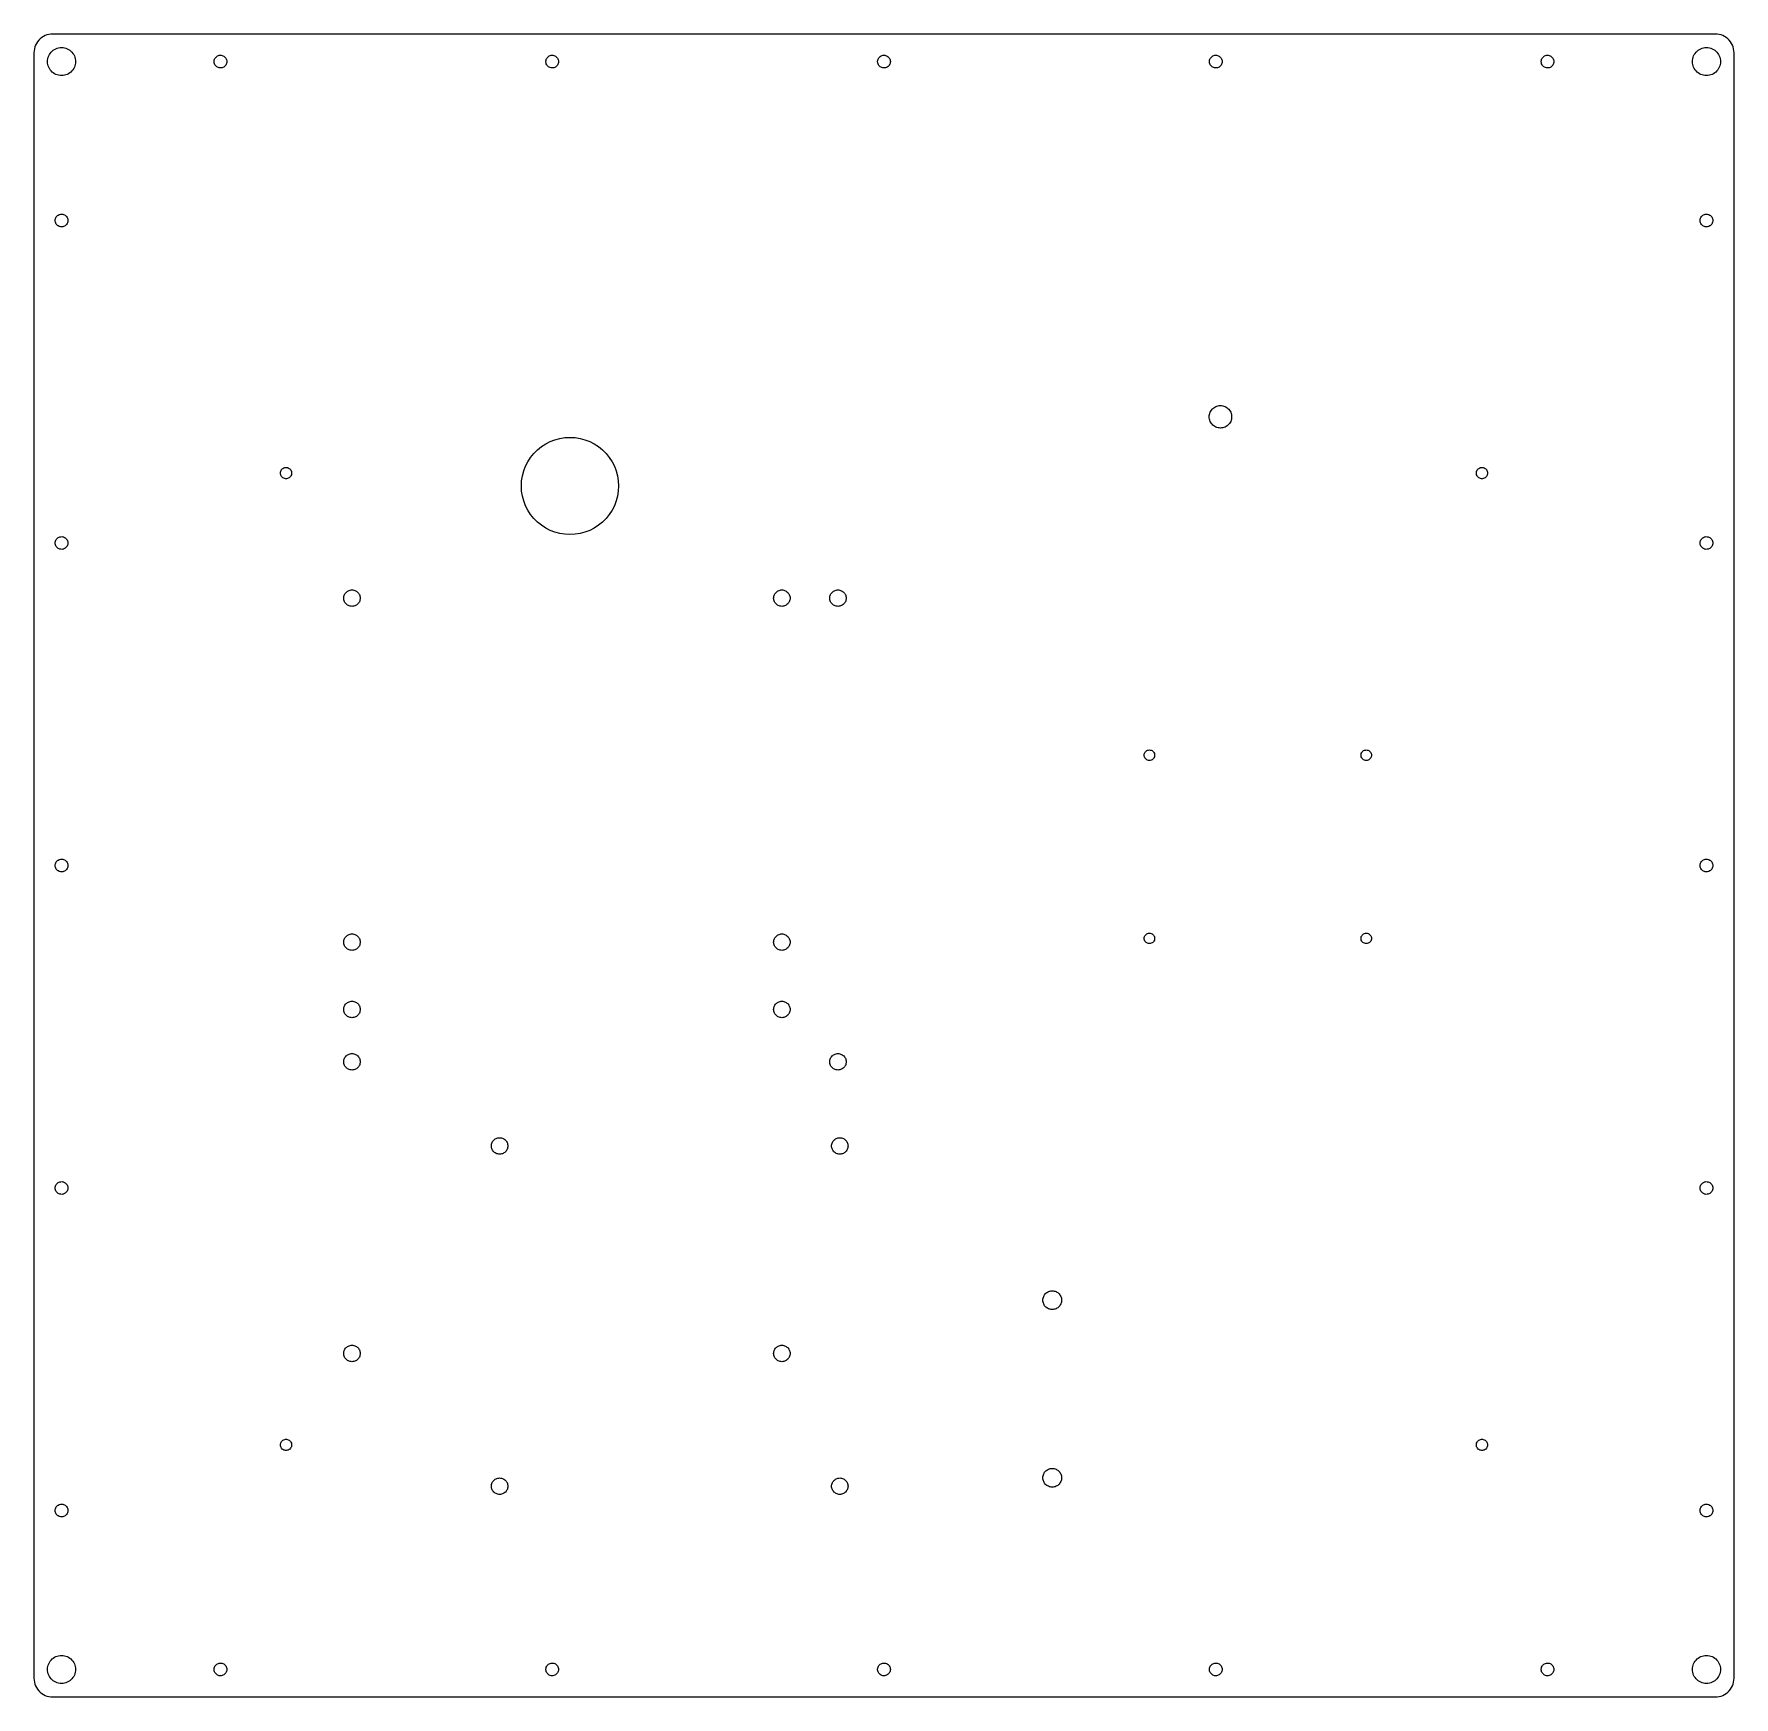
# Model space of a CAD drawing. Header units: metres. Extents: x -227 to 227, y -222 to 222.
import ezdxf

# ---------------------------------------------------------------- set-up
doc = ezdxf.new("R2010")
doc.units = ezdxf.units.M

msp = doc.modelspace()

# ---------------------------------------------------------------- linework, layer by layer
for p, q in [((-227.266, 218.415), (-227.348, 217.898)), ((-227.13, 218.92), (-227.266, 218.415)), ((-226.943, 219.409), (-227.13, 218.92)), ((-226.705, 219.875), (-226.943, 219.409)), ((-226.42, 220.314), (-226.705, 219.875)), ((-226.091, 220.721), (-226.42, 220.314)), ((-225.721, 221.091), (-226.091, 220.721)), ((-225.314, 221.42), (-225.721, 221.091)), ((-224.875, 221.705), (-225.314, 221.42)), ((-224.409, 221.943), (-224.875, 221.705)), ((-223.92, 222.13), (-224.409, 221.943)), ((-223.415, 222.266), (-223.92, 222.13)), ((-222.898, 222.348), (-223.415, 222.266)), ((-222.375, 222.375), (-222.898, 222.348)), ((222.375, 222.375), (-222.375, 222.375)), ((-221.875, 218.248), (-221.525, 218.426)), ((-221.525, 218.426), (-221.159, 218.566)), ((-221.159, 218.566), (-220.78, 218.668)), ((-220.78, 218.668), (-220.392, 218.729)), ((-220.392, 218.729), (-220, 218.75)), ((-220, 218.75), (-219.608, 218.729)), ((-219.608, 218.729), (-219.22, 218.668)), ((-219.22, 218.668), (-218.841, 218.566)), ((-218.841, 218.566), (-218.475, 218.426)), ((-218.475, 218.426), (-218.125, 218.248)), ((218.125, 218.248), (218.475, 218.426)), ((218.475, 218.426), (218.841, 218.566)), ((218.841, 218.566), (219.22, 218.668)), ((219.22, 218.668), (219.608, 218.729)), ((219.608, 218.729), (220, 218.75)), ((220, 218.75), (220.392, 218.729)), ((220.392, 218.729), (220.78, 218.668)), ((220.78, 218.668), (221.159, 218.566)), ((221.159, 218.566), (221.525, 218.426)), ((221.525, 218.426), (221.875, 218.248)), ((222.898, 222.348), (222.375, 222.375)), ((223.415, 222.266), (222.898, 222.348)), ((223.92, 222.13), (223.415, 222.266)), ((224.409, 221.943), (223.92, 222.13)), ((224.875, 221.705), (224.409, 221.943)), ((225.314, 221.42), (224.875, 221.705)), ((225.721, 221.091), (225.314, 221.42)), ((226.091, 220.721), (225.721, 221.091)), ((226.42, 220.314), (226.091, 220.721)), ((226.705, 219.875), (226.42, 220.314)), ((226.943, 219.409), (226.705, 219.875)), ((227.13, 218.92), (226.943, 219.409)), ((227.266, 218.415), (227.13, 218.92)), ((227.348, 217.898), (227.266, 218.415)), ((-227.348, 217.898), (-227.375, 217.375)), ((-227.375, 217.375), (-227.375, -217.375)), ((-223.75, 215), (-223.729, 215.392)), ((-223.729, 214.608), (-223.75, 215)), ((-223.729, 215.392), (-223.668, 215.78)), ((-223.668, 214.22), (-223.729, 214.608)), ((-223.668, 215.78), (-223.566, 216.159)), ((-223.566, 213.841), (-223.668, 214.22)), ((-223.566, 216.159), (-223.426, 216.525)), ((-223.426, 213.475), (-223.566, 213.841)), ((-223.426, 216.525), (-223.248, 216.875)), ((-223.248, 216.875), (-223.034, 217.204)), ((-223.034, 217.204), (-222.787, 217.509)), ((-222.787, 217.509), (-222.509, 217.787)), ((-222.509, 217.787), (-222.204, 218.034)), ((-222.204, 218.034), (-221.875, 218.248)), ((-218.125, 218.248), (-217.796, 218.034)), ((-217.796, 218.034), (-217.491, 217.787)), ((-217.491, 217.787), (-217.213, 217.509)), ((-217.213, 217.509), (-216.966, 217.204)), ((-216.966, 217.204), (-216.752, 216.875)), ((-216.752, 216.875), (-216.574, 216.525)), ((-216.574, 216.525), (-216.434, 216.159)), ((-216.434, 213.841), (-216.574, 213.475)), ((-216.434, 216.159), (-216.332, 215.78)), ((-216.332, 214.22), (-216.434, 213.841)), ((-216.332, 215.78), (-216.271, 215.392)), ((-216.271, 214.608), (-216.332, 214.22)), ((-216.271, 215.392), (-216.25, 215)), ((-216.25, 215), (-216.271, 214.608)), ((-179.195, 215.124), (-179.159, 215.37)), ((-179.195, 214.876), (-179.195, 215.124)), ((-179.159, 214.63), (-179.195, 214.876)), ((-179.159, 215.37), (-179.088, 215.607)), ((-179.088, 214.393), (-179.159, 214.63)), ((-179.088, 215.607), (-178.982, 215.832)), ((-178.982, 214.168), (-179.088, 214.393)), ((-178.982, 215.832), (-178.846, 216.039)), ((-178.846, 213.961), (-178.982, 214.168)), ((-178.846, 216.039), (-178.68, 216.224)), ((-178.68, 213.776), (-178.846, 213.961)), ((-178.68, 216.224), (-178.489, 216.383)), ((-178.489, 213.617), (-178.68, 213.776)), ((-178.489, 216.383), (-178.277, 216.512)), ((-178.277, 216.512), (-178.049, 216.609)), ((-178.049, 216.609), (-177.809, 216.672)), ((-177.809, 216.672), (-177.562, 216.699)), ((-177.562, 216.699), (-177.314, 216.69)), ((-177.314, 216.69), (-177.07, 216.645)), ((-177.07, 216.645), (-176.835, 216.565)), ((-176.835, 216.565), (-176.614, 216.451)), ((-176.614, 216.451), (-176.413, 216.307)), ((-176.413, 216.307), (-176.234, 216.134)), ((-176.234, 213.866), (-176.413, 213.693)), ((-176.234, 216.134), (-176.082, 215.938)), ((-176.082, 214.062), (-176.234, 213.866)), ((-176.082, 215.938), (-175.961, 215.722)), ((-175.961, 214.278), (-176.082, 214.062)), ((-175.961, 215.722), (-175.872, 215.49)), ((-175.872, 214.51), (-175.961, 214.278)), ((-175.872, 215.49), (-175.818, 215.248)), ((-175.818, 214.752), (-175.872, 214.51)), ((-175.818, 215.248), (-175.8, 215)), ((-175.8, 215), (-175.818, 214.752)), ((-90.4455, 215.124), (-90.4093, 215.37)), ((-90.4455, 214.876), (-90.4455, 215.124)), ((-90.4093, 214.63), (-90.4455, 214.876)), ((-90.4093, 215.37), (-90.3378, 215.607)), ((-90.3378, 214.393), (-90.4093, 214.63)), ((-90.3378, 215.607), (-90.2325, 215.832)), ((-90.2325, 214.168), (-90.3378, 214.393)), ((-90.2325, 215.832), (-90.0955, 216.039)), ((-90.0955, 213.961), (-90.2325, 214.168)), ((-90.0955, 216.039), (-89.9299, 216.224)), ((-89.9299, 213.776), (-90.0955, 213.961)), ((-89.9299, 216.224), (-89.7392, 216.383)), ((-89.7392, 213.617), (-89.9299, 213.776)), ((-89.7392, 216.383), (-89.5273, 216.512)), ((-89.5273, 216.512), (-89.2989, 216.609)), ((-89.2989, 216.609), (-89.0588, 216.672)), ((-89.0588, 216.672), (-88.8121, 216.699)), ((-88.8121, 216.699), (-88.5641, 216.69)), ((-88.5641, 216.69), (-88.32, 216.645)), ((-88.32, 216.645), (-88.0851, 216.565)), ((-88.0851, 216.565), (-87.8644, 216.451)), ((-87.8644, 216.451), (-87.6626, 216.307)), ((-87.6626, 216.307), (-87.4839, 216.134)), ((-87.4839, 213.866), (-87.6626, 213.693)), ((-87.4839, 216.134), (-87.3322, 215.938)), ((-87.3322, 214.062), (-87.4839, 213.866)), ((-87.3322, 215.938), (-87.2107, 215.722)), ((-87.2107, 214.278), (-87.3322, 214.062)), ((-87.2107, 215.722), (-87.1221, 215.49)), ((-87.1221, 214.51), (-87.2107, 214.278)), ((-87.1221, 215.49), (-87.0681, 215.248)), ((-87.0681, 214.752), (-87.1221, 214.51)), ((-87.0681, 215.248), (-87.05, 215)), ((-87.05, 215), (-87.0681, 214.752)), ((-1.69545, 215.124), (-1.65932, 215.37)), ((-1.69545, 214.876), (-1.69545, 215.124)), ((-1.65932, 214.63), (-1.69545, 214.876)), ((-1.65932, 215.37), (-1.58781, 215.607)), ((-1.58781, 214.393), (-1.65932, 214.63)), ((-1.58781, 215.607), (-1.48248, 215.832)), ((-1.48248, 214.168), (-1.58781, 214.393)), ((-1.48248, 215.832), (-1.34554, 216.039)), ((-1.34554, 213.961), (-1.48248, 214.168)), ((-1.34554, 216.039), (-1.17992, 216.224)), ((-1.17992, 213.776), (-1.34554, 213.961)), ((-1.17992, 216.224), (-0.98915, 216.383)), ((-0.98915, 213.617), (-1.17992, 213.776)), ((-0.98915, 216.383), (-0.7773, 216.512)), ((-0.7773, 216.512), (-0.54889, 216.609)), ((-0.54889, 216.609), (-0.30878, 216.672)), ((-0.30878, 216.672), (-0.06207, 216.699)), ((-0.06207, 216.699), (0.18593, 216.69)), ((0.18593, 216.69), (0.42998, 216.645)), ((0.42998, 216.645), (0.66487, 216.565)), ((0.66487, 216.565), (0.88559, 216.451)), ((0.88559, 216.451), (1.08743, 216.307)), ((1.08743, 216.307), (1.2661, 216.134)), ((1.2661, 213.866), (1.08743, 213.693)), ((1.2661, 216.134), (1.41779, 215.938)), ((1.41779, 214.062), (1.2661, 213.866)), ((1.41779, 215.938), (1.53926, 215.722)), ((1.53926, 214.278), (1.41779, 214.062)), ((1.53926, 215.722), (1.62791, 215.49)), ((1.62791, 214.51), (1.53926, 214.278)), ((1.62791, 215.49), (1.68187, 215.248)), ((1.68187, 214.752), (1.62791, 214.51)), ((1.68187, 215.248), (1.7, 215)), ((1.7, 215), (1.68187, 214.752)), ((87.0545, 215.124), (87.0907, 215.37)), ((87.0545, 214.876), (87.0545, 215.124)), ((87.0907, 214.63), (87.0545, 214.876)), ((87.0907, 215.37), (87.1622, 215.607)), ((87.1622, 214.393), (87.0907, 214.63)), ((87.1622, 215.607), (87.2675, 215.832)), ((87.2675, 214.168), (87.1622, 214.393)), ((87.2675, 215.832), (87.4044, 216.039)), ((87.4044, 213.961), (87.2675, 214.168)), ((87.4044, 216.039), (87.5701, 216.224)), ((87.5701, 213.776), (87.4044, 213.961)), ((87.5701, 216.224), (87.7608, 216.383)), ((87.7608, 213.617), (87.5701, 213.776)), ((87.7608, 216.383), (87.9727, 216.512)), ((87.9727, 216.512), (88.2011, 216.609)), ((88.2011, 216.609), (88.4412, 216.672)), ((88.4412, 216.672), (88.6879, 216.699)), ((88.6879, 216.699), (88.9359, 216.69)), ((88.9359, 216.69), (89.18, 216.645)), ((89.18, 216.645), (89.4149, 216.565)), ((89.4149, 216.565), (89.6356, 216.451)), ((89.6356, 216.451), (89.8374, 216.307)), ((89.8374, 216.307), (90.0161, 216.134)), ((90.0161, 213.866), (89.8374, 213.693)), ((90.0161, 216.134), (90.1678, 215.938)), ((90.1678, 214.062), (90.0161, 213.866)), ((90.1678, 215.938), (90.2893, 215.722)), ((90.2893, 214.278), (90.1678, 214.062)), ((90.2893, 215.722), (90.3779, 215.49)), ((90.3779, 214.51), (90.2893, 214.278)), ((90.3779, 215.49), (90.4319, 215.248)), ((90.4319, 214.752), (90.3779, 214.51)), ((90.4319, 215.248), (90.45, 215)), ((90.45, 215), (90.4319, 214.752)), ((175.805, 215.124), (175.841, 215.37)), ((175.805, 214.876), (175.805, 215.124)), ((175.841, 214.63), (175.805, 214.876)), ((175.841, 215.37), (175.912, 215.607)), ((175.912, 214.393), (175.841, 214.63)), ((175.912, 215.607), (176.018, 215.832)), ((176.018, 214.168), (175.912, 214.393)), ((176.018, 215.832), (176.154, 216.039)), ((176.154, 213.961), (176.018, 214.168)), ((176.154, 216.039), (176.32, 216.224)), ((176.32, 213.776), (176.154, 213.961)), ((176.32, 216.224), (176.511, 216.383)), ((176.511, 213.617), (176.32, 213.776)), ((176.511, 216.383), (176.723, 216.512)), ((176.723, 216.512), (176.951, 216.609)), ((176.951, 216.609), (177.191, 216.672)), ((177.191, 216.672), (177.438, 216.699)), ((177.438, 216.699), (177.686, 216.69)), ((177.686, 216.69), (177.93, 216.645)), ((177.93, 216.645), (178.165, 216.565)), ((178.165, 216.565), (178.386, 216.451)), ((178.386, 216.451), (178.587, 216.307)), ((178.587, 216.307), (178.766, 216.134)), ((178.766, 213.866), (178.587, 213.693)), ((178.766, 216.134), (178.918, 215.938)), ((178.918, 214.062), (178.766, 213.866)), ((178.918, 215.938), (179.039, 215.722)), ((179.039, 214.278), (178.918, 214.062)), ((179.039, 215.722), (179.128, 215.49)), ((179.128, 214.51), (179.039, 214.278)), ((179.128, 215.49), (179.182, 215.248)), ((179.182, 214.752), (179.128, 214.51)), ((179.182, 215.248), (179.2, 215)), ((179.2, 215), (179.182, 214.752)), ((216.25, 215), (216.271, 215.392)), ((216.271, 214.608), (216.25, 215)), ((216.271, 215.392), (216.332, 215.78)), ((216.332, 214.22), (216.271, 214.608)), ((216.332, 215.78), (216.434, 216.159)), ((216.434, 213.841), (216.332, 214.22)), ((216.434, 216.159), (216.574, 216.525)), ((216.574, 213.475), (216.434, 213.841)), ((216.574, 216.525), (216.752, 216.875)), ((216.752, 216.875), (216.966, 217.204)), ((216.966, 217.204), (217.213, 217.509)), ((217.213, 217.509), (217.491, 217.787)), ((217.491, 217.787), (217.796, 218.034)), ((217.796, 218.034), (218.125, 218.248)), ((221.875, 218.248), (222.204, 218.034)), ((222.204, 218.034), (222.509, 217.787)), ((222.509, 217.787), (222.787, 217.509)), ((222.787, 217.509), (223.034, 217.204)), ((223.034, 217.204), (223.248, 216.875)), ((223.248, 216.875), (223.426, 216.525)), ((223.426, 216.525), (223.566, 216.159)), ((223.566, 213.841), (223.426, 213.475)), ((223.566, 216.159), (223.668, 215.78)), ((223.668, 214.22), (223.566, 213.841)), ((223.668, 215.78), (223.729, 215.392)), ((223.729, 214.608), (223.668, 214.22)), ((223.729, 215.392), (223.75, 215)), ((223.75, 215), (223.729, 214.608)), ((227.375, 217.375), (227.348, 217.898)), ((227.375, -217.375), (227.375, 217.375)), ((-223.248, 213.125), (-223.426, 213.475)), ((-223.034, 212.796), (-223.248, 213.125)), ((-222.787, 212.491), (-223.034, 212.796)), ((-222.509, 212.213), (-222.787, 212.491)), ((-222.204, 211.966), (-222.509, 212.213)), ((-221.875, 211.752), (-222.204, 211.966)), ((-221.525, 211.574), (-221.875, 211.752)), ((-221.159, 211.434), (-221.525, 211.574)), ((-220.78, 211.332), (-221.159, 211.434)), ((-220.392, 211.271), (-220.78, 211.332)), ((-220, 211.25), (-220.392, 211.271)), ((-219.608, 211.271), (-220, 211.25)), ((-219.22, 211.332), (-219.608, 211.271)), ((-218.841, 211.434), (-219.22, 211.332)), ((-218.475, 211.574), (-218.841, 211.434)), ((-218.125, 211.752), (-218.475, 211.574)), ((-217.796, 211.966), (-218.125, 211.752)), ((-217.491, 212.213), (-217.796, 211.966)), ((-217.213, 212.491), (-217.491, 212.213)), ((-216.966, 212.796), (-217.213, 212.491)), ((-216.752, 213.125), (-216.966, 212.796)), ((-216.574, 213.475), (-216.752, 213.125)), ((-178.277, 213.488), (-178.489, 213.617)), ((-178.049, 213.391), (-178.277, 213.488)), ((-177.809, 213.328), (-178.049, 213.391)), ((-177.562, 213.301), (-177.809, 213.328)), ((-177.314, 213.31), (-177.562, 213.301)), ((-177.07, 213.355), (-177.314, 213.31)), ((-176.835, 213.435), (-177.07, 213.355)), ((-176.614, 213.549), (-176.835, 213.435)), ((-176.413, 213.693), (-176.614, 213.549)), ((-89.5273, 213.488), (-89.7392, 213.617)), ((-89.2989, 213.391), (-89.5273, 213.488)), ((-89.0588, 213.328), (-89.2989, 213.391)), ((-88.8121, 213.301), (-89.0588, 213.328)), ((-88.5641, 213.31), (-88.8121, 213.301)), ((-88.32, 213.355), (-88.5641, 213.31)), ((-88.0851, 213.435), (-88.32, 213.355)), ((-87.8644, 213.549), (-88.0851, 213.435)), ((-87.6626, 213.693), (-87.8644, 213.549)), ((-0.7773, 213.488), (-0.98915, 213.617)), ((-0.54889, 213.391), (-0.7773, 213.488)), ((-0.30878, 213.328), (-0.54889, 213.391)), ((-0.06207, 213.301), (-0.30878, 213.328)), ((0.18593, 213.31), (-0.06207, 213.301)), ((0.42998, 213.355), (0.18593, 213.31)), ((0.66487, 213.435), (0.42998, 213.355)), ((0.88559, 213.549), (0.66487, 213.435)), ((1.08743, 213.693), (0.88559, 213.549)), ((87.9727, 213.488), (87.7608, 213.617)), ((88.2011, 213.391), (87.9727, 213.488)), ((88.4412, 213.328), (88.2011, 213.391)), ((88.6879, 213.301), (88.4412, 213.328)), ((88.9359, 213.31), (88.6879, 213.301)), ((89.18, 213.355), (88.9359, 213.31)), ((89.4149, 213.435), (89.18, 213.355)), ((89.6356, 213.549), (89.4149, 213.435)), ((89.8374, 213.693), (89.6356, 213.549)), ((176.723, 213.488), (176.511, 213.617)), ((176.951, 213.391), (176.723, 213.488)), ((177.191, 213.328), (176.951, 213.391)), ((177.438, 213.301), (177.191, 213.328)), ((177.686, 213.31), (177.438, 213.301)), ((177.93, 213.355), (177.686, 213.31)), ((178.165, 213.435), (177.93, 213.355)), ((178.386, 213.549), (178.165, 213.435)), ((178.587, 213.693), (178.386, 213.549)), ((216.752, 213.125), (216.574, 213.475)), ((216.966, 212.796), (216.752, 213.125)), ((217.213, 212.491), (216.966, 212.796)), ((217.491, 212.213), (217.213, 212.491)), ((217.796, 211.966), (217.491, 212.213)), ((218.125, 211.752), (217.796, 211.966)), ((218.475, 211.574), (218.125, 211.752)), ((218.841, 211.434), (218.475, 211.574)), ((219.22, 211.332), (218.841, 211.434)), ((219.608, 211.271), (219.22, 211.332)), ((220, 211.25), (219.608, 211.271)), ((220.392, 211.271), (220, 211.25)), ((220.78, 211.332), (220.392, 211.271)), ((221.159, 211.434), (220.78, 211.332)), ((221.525, 211.574), (221.159, 211.434)), ((221.875, 211.752), (221.525, 211.574)), ((222.204, 211.966), (221.875, 211.752)), ((222.509, 212.213), (222.204, 211.966)), ((222.787, 212.491), (222.509, 212.213)), ((223.034, 212.796), (222.787, 212.491)), ((223.248, 213.125), (223.034, 212.796)), ((223.426, 213.475), (223.248, 213.125)), ((-221.682, 172.748), (-221.628, 172.99)), ((-221.628, 172.99), (-221.539, 173.222)), ((-221.539, 173.222), (-221.418, 173.438)), ((-221.418, 173.438), (-221.266, 173.634)), ((-221.266, 173.634), (-221.087, 173.807)), ((-221.087, 173.807), (-220.886, 173.951)), ((-220.886, 173.951), (-220.665, 174.065)), ((-220.665, 174.065), (-220.43, 174.145)), ((-220.43, 174.145), (-220.186, 174.19)), ((-220.186, 174.19), (-219.938, 174.199)), ((-219.938, 174.199), (-219.691, 174.172)), ((-219.691, 174.172), (-219.451, 174.109)), ((-219.451, 174.109), (-219.223, 174.012)), ((-219.223, 174.012), (-219.011, 173.883)), ((-219.011, 173.883), (-218.82, 173.724)), ((-218.82, 173.724), (-218.654, 173.539)), ((-218.654, 173.539), (-218.518, 173.332)), ((-218.518, 173.332), (-218.412, 173.107)), ((-218.412, 173.107), (-218.341, 172.87)), ((-218.341, 172.87), (-218.305, 172.624)), ((218.305, 172.624), (218.341, 172.87)), ((218.341, 172.87), (218.412, 173.107)), ((218.412, 173.107), (218.518, 173.332)), ((218.518, 173.332), (218.654, 173.539)), ((218.654, 173.539), (218.82, 173.724)), ((218.82, 173.724), (219.011, 173.883)), ((219.011, 173.883), (219.223, 174.012)), ((219.223, 174.012), (219.451, 174.109)), ((219.451, 174.109), (219.691, 174.172)), ((219.691, 174.172), (219.938, 174.199)), ((219.938, 174.199), (220.186, 174.19)), ((220.186, 174.19), (220.43, 174.145)), ((220.43, 174.145), (220.665, 174.065)), ((220.665, 174.065), (220.886, 173.951)), ((220.886, 173.951), (221.087, 173.807)), ((221.087, 173.807), (221.266, 173.634)), ((221.266, 173.634), (221.418, 173.438)), ((221.418, 173.438), (221.539, 173.222)), ((221.539, 173.222), (221.628, 172.99)), ((221.628, 172.99), (221.682, 172.748)), ((-221.7, 172.5), (-221.682, 172.748)), ((-221.682, 172.252), (-221.7, 172.5)), ((-221.628, 172.01), (-221.682, 172.252)), ((-221.539, 171.778), (-221.628, 172.01)), ((-221.418, 171.562), (-221.539, 171.778)), ((-221.266, 171.366), (-221.418, 171.562)), ((-221.087, 171.193), (-221.266, 171.366)), ((-220.886, 171.049), (-221.087, 171.193)), ((-220.665, 170.935), (-220.886, 171.049)), ((-220.43, 170.855), (-220.665, 170.935)), ((-220.186, 170.81), (-220.43, 170.855)), ((-219.938, 170.801), (-220.186, 170.81)), ((-219.691, 170.828), (-219.938, 170.801)), ((-219.451, 170.891), (-219.691, 170.828)), ((-219.223, 170.988), (-219.451, 170.891)), ((-219.011, 171.117), (-219.223, 170.988)), ((-218.82, 171.276), (-219.011, 171.117)), ((-218.654, 171.461), (-218.82, 171.276)), ((-218.518, 171.668), (-218.654, 171.461)), ((-218.412, 171.893), (-218.518, 171.668)), ((-218.341, 172.13), (-218.412, 171.893)), ((-218.305, 172.376), (-218.341, 172.13)), ((-218.305, 172.624), (-218.305, 172.376)), ((218.305, 172.376), (218.305, 172.624)), ((218.341, 172.13), (218.305, 172.376)), ((218.412, 171.893), (218.341, 172.13)), ((218.518, 171.668), (218.412, 171.893)), ((218.654, 171.461), (218.518, 171.668)), ((218.82, 171.276), (218.654, 171.461)), ((219.011, 171.117), (218.82, 171.276)), ((219.223, 170.988), (219.011, 171.117)), ((219.451, 170.891), (219.223, 170.988)), ((219.691, 170.828), (219.451, 170.891)), ((219.938, 170.801), (219.691, 170.828)), ((220.186, 170.81), (219.938, 170.801)), ((220.43, 170.855), (220.186, 170.81)), ((220.665, 170.935), (220.43, 170.855)), ((220.886, 171.049), (220.665, 170.935)), ((221.087, 171.193), (220.886, 171.049)), ((221.266, 171.366), (221.087, 171.193)), ((221.418, 171.562), (221.266, 171.366)), ((221.539, 171.778), (221.418, 171.562)), ((221.628, 172.01), (221.539, 171.778)), ((221.682, 172.252), (221.628, 172.01)), ((221.682, 172.748), (221.7, 172.5)), ((221.7, 172.5), (221.682, 172.252)), ((88.7798, 122.741), (89.073, 122.853)), ((89.073, 122.853), (89.3763, 122.934)), ((89.3763, 122.934), (89.6864, 122.984)), ((89.6864, 122.984), (90, 123)), ((90, 123), (90.3136, 122.984)), ((90.3136, 122.984), (90.6237, 122.934)), ((90.6237, 122.934), (90.927, 122.853)), ((90.927, 122.853), (91.2202, 122.741)), ((87, 120), (87.0164, 120.314)), ((87.0164, 119.686), (87, 120)), ((87.0164, 120.314), (87.0656, 120.624)), ((87.0656, 119.376), (87.0164, 119.686)), ((87.0656, 120.624), (87.1468, 120.927)), ((87.1468, 119.073), (87.0656, 119.376)), ((87.1468, 120.927), (87.2594, 121.22)), ((87.2594, 118.78), (87.1468, 119.073)), ((87.2594, 121.22), (87.4019, 121.5)), ((87.4019, 118.5), (87.2594, 118.78)), ((87.4019, 121.5), (87.573, 121.763)), ((87.573, 118.237), (87.4019, 118.5)), ((87.573, 121.763), (87.7706, 122.007)), ((87.7706, 117.993), (87.573, 118.237)), ((87.7706, 122.007), (87.9926, 122.229)), ((87.9926, 122.229), (88.2366, 122.427)), ((88.2366, 122.427), (88.5, 122.598)), ((88.5, 122.598), (88.7798, 122.741)), ((91.2202, 122.741), (91.5, 122.598)), ((91.5, 122.598), (91.7634, 122.427)), ((91.7634, 122.427), (92.0074, 122.229)), ((92.0074, 122.229), (92.2294, 122.007)), ((92.2294, 122.007), (92.427, 121.763)), ((92.427, 118.237), (92.2294, 117.993)), ((92.427, 121.763), (92.5981, 121.5)), ((92.5981, 118.5), (92.427, 118.237)), ((92.5981, 121.5), (92.7406, 121.22)), ((92.7406, 118.78), (92.5981, 118.5)), ((92.7406, 121.22), (92.8532, 120.927)), ((92.8532, 119.073), (92.7406, 118.78)), ((92.8532, 120.927), (92.9344, 120.624)), ((92.9344, 119.376), (92.8532, 119.073)), ((92.9344, 120.624), (92.9836, 120.314)), ((92.9836, 119.686), (92.9344, 119.376)), ((92.9836, 120.314), (93, 120)), ((93, 120), (92.9836, 119.686)), ((-89.2876, 113.376), (-88.0172, 113.864)), ((-88.0172, 113.864), (-86.7029, 114.216)), ((-86.7029, 114.216), (-85.3589, 114.429)), ((-85.3589, 114.429), (-84, 114.5)), ((-84, 114.5), (-82.6411, 114.429)), ((-82.6411, 114.429), (-81.2971, 114.216)), ((-81.2971, 114.216), (-79.9828, 113.864)), ((-79.9828, 113.864), (-78.7124, 113.376)), ((87.9926, 117.771), (87.7706, 117.993)), ((88.2366, 117.573), (87.9926, 117.771)), ((88.5, 117.402), (88.2366, 117.573)), ((88.7798, 117.259), (88.5, 117.402)), ((89.073, 117.147), (88.7798, 117.259)), ((89.3763, 117.066), (89.073, 117.147)), ((89.6864, 117.016), (89.3763, 117.066)), ((90, 117), (89.6864, 117.016)), ((90.3136, 117.016), (90, 117)), ((90.6237, 117.066), (90.3136, 117.016)), ((90.927, 117.147), (90.6237, 117.066)), ((91.2202, 117.259), (90.927, 117.147)), ((91.5, 117.402), (91.2202, 117.259)), ((91.7634, 117.573), (91.5, 117.402)), ((92.0074, 117.771), (91.7634, 117.573)), ((92.2294, 117.993), (92.0074, 117.771)), ((-95.2583, 108), (-94.5172, 109.141)), ((-94.5172, 109.141), (-93.6609, 110.199)), ((-93.6609, 110.199), (-92.6987, 111.161)), ((-92.6987, 111.161), (-91.6412, 112.017)), ((-91.6412, 112.017), (-90.5, 112.758)), ((-90.5, 112.758), (-89.2876, 113.376)), ((-78.7124, 113.376), (-77.5, 112.758)), ((-77.5, 112.758), (-76.3588, 112.017)), ((-76.3588, 112.017), (-75.3013, 111.161)), ((-75.3013, 111.161), (-74.3391, 110.199)), ((-74.3391, 110.199), (-73.4828, 109.141)), ((-73.4828, 109.141), (-72.7417, 108)), ((-161.45, 104.95), (-161.43, 105.197)), ((-161.43, 104.703), (-161.45, 104.95)), ((-161.43, 105.197), (-161.369, 105.437)), ((-161.369, 104.463), (-161.43, 104.703)), ((-161.369, 105.437), (-161.269, 105.664)), ((-161.269, 105.664), (-161.134, 105.871)), ((-161.134, 105.871), (-160.966, 106.054)), ((-160.966, 106.054), (-160.77, 106.206)), ((-160.77, 106.206), (-160.553, 106.324)), ((-160.553, 106.324), (-160.318, 106.404)), ((-160.318, 106.404), (-160.074, 106.445)), ((-160.074, 106.445), (-159.826, 106.445)), ((-159.826, 106.445), (-159.582, 106.404)), ((-159.582, 106.404), (-159.347, 106.324)), ((-159.347, 106.324), (-159.13, 106.206)), ((-159.13, 106.206), (-158.934, 106.054)), ((-158.934, 106.054), (-158.766, 105.871)), ((-158.766, 105.871), (-158.631, 105.664)), ((-158.631, 105.664), (-158.531, 105.437)), ((-158.531, 105.437), (-158.47, 105.197)), ((-158.47, 104.703), (-158.531, 104.463)), ((-158.47, 105.197), (-158.45, 104.95)), ((-158.45, 104.95), (-158.47, 104.703)), ((-96.7159, 104.203), (-96.3637, 105.517)), ((-96.3637, 105.517), (-95.8761, 106.788)), ((-95.8761, 106.788), (-95.2583, 108)), ((-72.7417, 108), (-72.1239, 106.788)), ((-72.1239, 106.788), (-71.6363, 105.517)), ((-71.6363, 105.517), (-71.2841, 104.203)), ((158.45, 104.95), (158.47, 105.197)), ((158.47, 104.703), (158.45, 104.95)), ((158.47, 105.197), (158.531, 105.437)), ((158.531, 104.463), (158.47, 104.703)), ((158.531, 105.437), (158.631, 105.664)), ((158.631, 105.664), (158.766, 105.871)), ((158.766, 105.871), (158.934, 106.054)), ((158.934, 106.054), (159.13, 106.206)), ((159.13, 106.206), (159.347, 106.324)), ((159.347, 106.324), (159.582, 106.404)), ((159.582, 106.404), (159.826, 106.445)), ((159.826, 106.445), (160.074, 106.445)), ((160.074, 106.445), (160.318, 106.404)), ((160.318, 106.404), (160.553, 106.324)), ((160.553, 106.324), (160.77, 106.206)), ((160.77, 106.206), (160.966, 106.054)), ((160.966, 106.054), (161.134, 105.871)), ((161.134, 105.871), (161.269, 105.664)), ((161.269, 105.664), (161.369, 105.437)), ((161.369, 105.437), (161.43, 105.197)), ((161.43, 104.703), (161.369, 104.463)), ((161.43, 105.197), (161.45, 104.95)), ((161.45, 104.95), (161.43, 104.703)), ((-161.269, 104.236), (-161.369, 104.463)), ((-161.134, 104.029), (-161.269, 104.236)), ((-160.966, 103.846), (-161.134, 104.029)), ((-160.77, 103.694), (-160.966, 103.846)), ((-160.553, 103.576), (-160.77, 103.694)), ((-160.318, 103.496), (-160.553, 103.576)), ((-160.074, 103.455), (-160.318, 103.496)), ((-159.826, 103.455), (-160.074, 103.455)), ((-159.582, 103.496), (-159.826, 103.455)), ((-159.347, 103.576), (-159.582, 103.496)), ((-159.13, 103.694), (-159.347, 103.576)), ((-158.934, 103.846), (-159.13, 103.694)), ((-158.766, 104.029), (-158.934, 103.846)), ((-158.631, 104.236), (-158.766, 104.029)), ((-158.531, 104.463), (-158.631, 104.236)), ((-97, 101.5), (-96.9288, 102.859)), ((-96.9288, 100.141), (-97, 101.5)), ((-96.9288, 102.859), (-96.7159, 104.203)), ((-96.7159, 98.7971), (-96.9288, 100.141)), ((-71.2841, 104.203), (-71.0712, 102.859)), ((-71.0712, 100.141), (-71.2841, 98.7971)), ((-71.0712, 102.859), (-71, 101.5)), ((-71, 101.5), (-71.0712, 100.141)), ((158.631, 104.236), (158.531, 104.463)), ((158.766, 104.029), (158.631, 104.236)), ((158.934, 103.846), (158.766, 104.029)), ((159.13, 103.694), (158.934, 103.846)), ((159.347, 103.576), (159.13, 103.694)), ((159.582, 103.496), (159.347, 103.576)), ((159.826, 103.455), (159.582, 103.496)), ((160.074, 103.455), (159.826, 103.455)), ((160.318, 103.496), (160.074, 103.455)), ((160.553, 103.576), (160.318, 103.496)), ((160.77, 103.694), (160.553, 103.576)), ((160.966, 103.846), (160.77, 103.694)), ((161.134, 104.029), (160.966, 103.846)), ((161.269, 104.236), (161.134, 104.029)), ((161.369, 104.463), (161.269, 104.236)), ((-96.3637, 97.4828), (-96.7159, 98.7971)), ((-95.8761, 96.2124), (-96.3637, 97.4828)), ((-95.2583, 95), (-95.8761, 96.2124)), ((-72.1239, 96.2124), (-72.7417, 95)), ((-71.6363, 97.4828), (-72.1239, 96.2124)), ((-71.2841, 98.7971), (-71.6363, 97.4828)), ((-94.5172, 93.8588), (-95.2583, 95)), ((-93.6609, 92.8013), (-94.5172, 93.8588)), ((-92.6987, 91.8391), (-93.6609, 92.8013)), ((-91.6412, 90.9828), (-92.6987, 91.8391)), ((-90.5, 90.2417), (-91.6412, 90.9828)), ((-76.3588, 90.9828), (-77.5, 90.2417)), ((-75.3013, 91.8391), (-76.3588, 90.9828)), ((-74.3391, 92.8013), (-75.3013, 91.8391)), ((-73.4828, 93.8588), (-74.3391, 92.8013)), ((-72.7417, 95), (-73.4828, 93.8588)), ((-221.7, 86.25), (-221.682, 86.4975)), ((-221.682, 86.4975), (-221.628, 86.7398)), ((-221.628, 86.7398), (-221.539, 86.9716)), ((-221.539, 86.9716), (-221.418, 87.188)), ((-221.418, 87.188), (-221.266, 87.3844)), ((-221.266, 87.3844), (-221.087, 87.5567)), ((-221.087, 87.5567), (-220.886, 87.7011)), ((-220.886, 87.7011), (-220.665, 87.8146)), ((-220.665, 87.8146), (-220.43, 87.8947)), ((-220.43, 87.8947), (-220.186, 87.9398)), ((-220.186, 87.9398), (-219.938, 87.9489)), ((-219.938, 87.9489), (-219.691, 87.9217)), ((-219.691, 87.9217), (-219.451, 87.8589)), ((-219.451, 87.8589), (-219.223, 87.7619)), ((-219.223, 87.7619), (-219.011, 87.6326)), ((-219.011, 87.6326), (-218.82, 87.4738)), ((-218.82, 87.4738), (-218.654, 87.289)), ((-218.654, 87.289), (-218.518, 87.082)), ((-218.518, 87.082), (-218.412, 86.8573)), ((-218.412, 86.8573), (-218.341, 86.6196)), ((-218.341, 86.6196), (-218.305, 86.3741)), ((-89.2876, 89.6239), (-90.5, 90.2417)), ((-88.0172, 89.1363), (-89.2876, 89.6239)), ((-86.7029, 88.7841), (-88.0172, 89.1363)), ((-85.3589, 88.5712), (-86.7029, 88.7841)), ((-84, 88.5), (-85.3589, 88.5712)), ((-82.6411, 88.5712), (-84, 88.5)), ((-81.2971, 88.7841), (-82.6411, 88.5712)), ((-79.9828, 89.1363), (-81.2971, 88.7841)), ((-78.7124, 89.6239), (-79.9828, 89.1363)), ((-77.5, 90.2417), (-78.7124, 89.6239)), ((218.305, 86.3741), (218.341, 86.6196)), ((218.341, 86.6196), (218.412, 86.8573)), ((218.412, 86.8573), (218.518, 87.082)), ((218.518, 87.082), (218.654, 87.289)), ((218.654, 87.289), (218.82, 87.4738)), ((218.82, 87.4738), (219.011, 87.6326)), ((219.011, 87.6326), (219.223, 87.7619)), ((219.223, 87.7619), (219.451, 87.8589)), ((219.451, 87.8589), (219.691, 87.9217)), ((219.691, 87.9217), (219.938, 87.9489)), ((219.938, 87.9489), (220.186, 87.9398)), ((220.186, 87.9398), (220.43, 87.8947)), ((220.43, 87.8947), (220.665, 87.8146)), ((220.665, 87.8146), (220.886, 87.7011)), ((220.886, 87.7011), (221.087, 87.5567)), ((221.087, 87.5567), (221.266, 87.3844)), ((221.266, 87.3844), (221.418, 87.188)), ((221.418, 87.188), (221.539, 86.9716)), ((221.539, 86.9716), (221.628, 86.7398)), ((221.628, 86.7398), (221.682, 86.4975)), ((221.682, 86.4975), (221.7, 86.25)), ((-221.682, 86.0025), (-221.7, 86.25)), ((-221.628, 85.7602), (-221.682, 86.0025)), ((-221.539, 85.5284), (-221.628, 85.7602)), ((-221.418, 85.312), (-221.539, 85.5284)), ((-221.266, 85.1156), (-221.418, 85.312)), ((-221.087, 84.9433), (-221.266, 85.1156)), ((-220.886, 84.7989), (-221.087, 84.9433)), ((-220.665, 84.6854), (-220.886, 84.7989)), ((-220.43, 84.6053), (-220.665, 84.6854)), ((-220.186, 84.5602), (-220.43, 84.6053)), ((-219.938, 84.5511), (-220.186, 84.5602)), ((-219.691, 84.5783), (-219.938, 84.5511)), ((-219.451, 84.6411), (-219.691, 84.5783)), ((-219.223, 84.7381), (-219.451, 84.6411)), ((-219.011, 84.8674), (-219.223, 84.7381)), ((-218.82, 85.0262), (-219.011, 84.8674)), ((-218.654, 85.211), (-218.82, 85.0262)), ((-218.518, 85.418), (-218.654, 85.211)), ((-218.412, 85.6427), (-218.518, 85.418)), ((-218.341, 85.8804), (-218.412, 85.6427)), ((-218.305, 86.1259), (-218.341, 85.8804)), ((-218.305, 86.3741), (-218.305, 86.1259)), ((218.305, 86.1259), (218.305, 86.3741)), ((218.341, 85.8804), (218.305, 86.1259)), ((218.412, 85.6427), (218.341, 85.8804)), ((218.518, 85.418), (218.412, 85.6427)), ((218.654, 85.211), (218.518, 85.418)), ((218.82, 85.0262), (218.654, 85.211)), ((219.011, 84.8674), (218.82, 85.0262)), ((219.223, 84.7381), (219.011, 84.8674)), ((219.451, 84.6411), (219.223, 84.7381)), ((219.691, 84.5783), (219.451, 84.6411)), ((219.938, 84.5511), (219.691, 84.5783)), ((220.186, 84.5602), (219.938, 84.5511)), ((220.43, 84.6053), (220.186, 84.5602)), ((220.665, 84.6854), (220.43, 84.6053)), ((220.886, 84.7989), (220.665, 84.6854)), ((221.087, 84.9433), (220.886, 84.7989)), ((221.266, 85.1156), (221.087, 84.9433)), ((221.418, 85.312), (221.266, 85.1156)), ((221.539, 85.5284), (221.418, 85.312)), ((221.628, 85.7602), (221.539, 85.5284)), ((221.682, 86.0025), (221.628, 85.7602)), ((221.7, 86.25), (221.682, 86.0025)), ((-144.183, 72.6705), (-144.04, 72.8717)), ((-144.04, 72.8717), (-143.876, 73.0556)), ((-143.876, 73.0556), (-143.692, 73.22)), ((-143.692, 73.22), (-143.49, 73.3628)), ((-143.49, 73.3628), (-143.275, 73.4821)), ((-143.275, 73.4821), (-143.047, 73.5765)), ((-143.047, 73.5765), (-142.81, 73.6448)), ((-142.81, 73.6448), (-142.566, 73.6862)), ((-142.566, 73.6862), (-142.32, 73.7)), ((-142.32, 73.7), (-142.074, 73.6862)), ((-142.074, 73.6862), (-141.83, 73.6448)), ((-141.83, 73.6448), (-141.593, 73.5765)), ((-141.593, 73.5765), (-141.365, 73.4821)), ((-141.365, 73.4821), (-141.15, 73.3628)), ((-141.15, 73.3628), (-140.948, 73.22)), ((-140.948, 73.22), (-140.764, 73.0556)), ((-140.764, 73.0556), (-140.6, 72.8717)), ((-140.6, 72.8717), (-140.457, 72.6705)), ((-29.1828, 72.6705), (-29.04, 72.8717)), ((-29.04, 72.8717), (-28.8756, 73.0556)), ((-28.8756, 73.0556), (-28.6917, 73.22)), ((-28.6917, 73.22), (-28.4905, 73.3628)), ((-28.4905, 73.3628), (-28.2745, 73.4821)), ((-28.2745, 73.4821), (-28.0466, 73.5765)), ((-28.0466, 73.5765), (-27.8095, 73.6448)), ((-27.8095, 73.6448), (-27.5663, 73.6862)), ((-27.5663, 73.6862), (-27.32, 73.7)), ((-27.32, 73.7), (-27.0737, 73.6862)), ((-27.0737, 73.6862), (-26.8304, 73.6448)), ((-26.8304, 73.6448), (-26.5934, 73.5765)), ((-26.5934, 73.5765), (-26.3654, 73.4821)), ((-26.3654, 73.4821), (-26.1495, 73.3628)), ((-26.1495, 73.3628), (-25.9483, 73.22)), ((-25.9483, 73.22), (-25.7644, 73.0556)), ((-25.7644, 73.0556), (-25.6, 72.8717)), ((-25.6, 72.8717), (-25.4572, 72.6705)), ((-14.1828, 72.6705), (-14.04, 72.8717)), ((-14.04, 72.8717), (-13.8756, 73.0556)), ((-13.8756, 73.0556), (-13.6917, 73.22)), ((-13.6917, 73.22), (-13.4905, 73.3628)), ((-13.4905, 73.3628), (-13.2745, 73.4821)), ((-13.2745, 73.4821), (-13.0466, 73.5765)), ((-13.0466, 73.5765), (-12.8095, 73.6448)), ((-12.8095, 73.6448), (-12.5663, 73.6862)), ((-12.5663, 73.6862), (-12.32, 73.7)), ((-12.32, 73.7), (-12.0737, 73.6862)), ((-12.0737, 73.6862), (-11.8304, 73.6448)), ((-11.8304, 73.6448), (-11.5934, 73.5765)), ((-11.5934, 73.5765), (-11.3654, 73.4821)), ((-11.3654, 73.4821), (-11.1495, 73.3628)), ((-11.1495, 73.3628), (-10.9483, 73.22)), ((-10.9483, 73.22), (-10.7644, 73.0556)), ((-10.7644, 73.0556), (-10.6, 72.8717)), ((-10.6, 72.8717), (-10.4572, 72.6705)), ((-144.52, 71.5), (-144.506, 71.7463)), ((-144.506, 71.2537), (-144.52, 71.5)), ((-144.506, 71.7463), (-144.465, 71.9895)), ((-144.465, 71.0105), (-144.506, 71.2537)), ((-144.465, 71.9895), (-144.397, 72.2266)), ((-144.397, 70.7734), (-144.465, 71.0105)), ((-144.397, 72.2266), (-144.302, 72.4545)), ((-144.302, 70.5455), (-144.397, 70.7734)), ((-144.302, 72.4545), (-144.183, 72.6705)), ((-144.183, 70.3295), (-144.302, 70.5455)), ((-144.04, 70.1283), (-144.183, 70.3295)), ((-143.876, 69.9444), (-144.04, 70.1283)), ((-143.692, 69.78), (-143.876, 69.9444)), ((-143.49, 69.6372), (-143.692, 69.78)), ((-143.275, 69.5179), (-143.49, 69.6372)), ((-143.047, 69.4234), (-143.275, 69.5179)), ((-142.81, 69.3551), (-143.047, 69.4234)), ((-142.566, 69.3138), (-142.81, 69.3551)), ((-142.32, 69.3), (-142.566, 69.3138)), ((-142.074, 69.3138), (-142.32, 69.3)), ((-141.83, 69.3551), (-142.074, 69.3138)), ((-141.593, 69.4234), (-141.83, 69.3551)), ((-141.365, 69.5179), (-141.593, 69.4234)), ((-141.15, 69.6372), (-141.365, 69.5179)), ((-140.948, 69.78), (-141.15, 69.6372)), ((-140.764, 69.9444), (-140.948, 69.78)), ((-140.6, 70.1283), (-140.764, 69.9444)), ((-140.457, 70.3295), (-140.6, 70.1283)), ((-140.457, 72.6705), (-140.338, 72.4545)), ((-140.338, 70.5455), (-140.457, 70.3295)), ((-140.338, 72.4545), (-140.243, 72.2266)), ((-140.243, 70.7734), (-140.338, 70.5455)), ((-140.243, 72.2266), (-140.175, 71.9895)), ((-140.175, 71.0105), (-140.243, 70.7734)), ((-140.175, 71.9895), (-140.134, 71.7463)), ((-140.134, 71.2537), (-140.175, 71.0105)), ((-140.134, 71.7463), (-140.12, 71.5)), ((-140.12, 71.5), (-140.134, 71.2537)), ((-29.52, 71.5), (-29.5062, 71.7463)), ((-29.5062, 71.2537), (-29.52, 71.5)), ((-29.5062, 71.7463), (-29.4648, 71.9895)), ((-29.4648, 71.0105), (-29.5062, 71.2537)), ((-29.4648, 71.9895), (-29.3965, 72.2266)), ((-29.3965, 70.7734), (-29.4648, 71.0105)), ((-29.3965, 72.2266), (-29.3021, 72.4545)), ((-29.3021, 70.5455), (-29.3965, 70.7734)), ((-29.3021, 72.4545), (-29.1828, 72.6705)), ((-29.1828, 70.3295), (-29.3021, 70.5455)), ((-29.04, 70.1283), (-29.1828, 70.3295)), ((-28.8756, 69.9444), (-29.04, 70.1283)), ((-28.6917, 69.78), (-28.8756, 69.9444)), ((-28.4905, 69.6372), (-28.6917, 69.78)), ((-28.2745, 69.5179), (-28.4905, 69.6372)), ((-28.0466, 69.4234), (-28.2745, 69.5179)), ((-27.8095, 69.3551), (-28.0466, 69.4234)), ((-27.5663, 69.3138), (-27.8095, 69.3551)), ((-27.32, 69.3), (-27.5663, 69.3138)), ((-27.0737, 69.3138), (-27.32, 69.3)), ((-26.8304, 69.3551), (-27.0737, 69.3138)), ((-26.5934, 69.4234), (-26.8304, 69.3551)), ((-26.3654, 69.5179), (-26.5934, 69.4234)), ((-26.1495, 69.6372), (-26.3654, 69.5179)), ((-25.9483, 69.78), (-26.1495, 69.6372)), ((-25.7644, 69.9444), (-25.9483, 69.78)), ((-25.6, 70.1283), (-25.7644, 69.9444)), ((-25.4572, 70.3295), (-25.6, 70.1283)), ((-25.4572, 72.6705), (-25.3379, 72.4545)), ((-25.3379, 70.5455), (-25.4572, 70.3295)), ((-25.3379, 72.4545), (-25.2435, 72.2266)), ((-25.2435, 70.7734), (-25.3379, 70.5455)), ((-25.2435, 72.2266), (-25.1752, 71.9895)), ((-25.1752, 71.0105), (-25.2435, 70.7734)), ((-25.1752, 71.9895), (-25.1338, 71.7463)), ((-25.1338, 71.2537), (-25.1752, 71.0105)), ((-25.1338, 71.7463), (-25.12, 71.5)), ((-25.12, 71.5), (-25.1338, 71.2537)), ((-14.52, 71.5), (-14.5062, 71.7463)), ((-14.5062, 71.2537), (-14.52, 71.5)), ((-14.5062, 71.7463), (-14.4648, 71.9895)), ((-14.4648, 71.0105), (-14.5062, 71.2537)), ((-14.4648, 71.9895), (-14.3965, 72.2266)), ((-14.3965, 70.7734), (-14.4648, 71.0105)), ((-14.3965, 72.2266), (-14.3021, 72.4545)), ((-14.3021, 70.5455), (-14.3965, 70.7734)), ((-14.3021, 72.4545), (-14.1828, 72.6705)), ((-14.1828, 70.3295), (-14.3021, 70.5455)), ((-14.04, 70.1283), (-14.1828, 70.3295)), ((-13.8756, 69.9444), (-14.04, 70.1283)), ((-13.6917, 69.78), (-13.8756, 69.9444)), ((-13.4905, 69.6372), (-13.6917, 69.78)), ((-13.2745, 69.5179), (-13.4905, 69.6372)), ((-13.0466, 69.4234), (-13.2745, 69.5179)), ((-12.8095, 69.3551), (-13.0466, 69.4234)), ((-12.5663, 69.3138), (-12.8095, 69.3551)), ((-12.32, 69.3), (-12.5663, 69.3138)), ((-12.0737, 69.3138), (-12.32, 69.3)), ((-11.8304, 69.3551), (-12.0737, 69.3138)), ((-11.5934, 69.4234), (-11.8304, 69.3551)), ((-11.3654, 69.5179), (-11.5934, 69.4234)), ((-11.1495, 69.6372), (-11.3654, 69.5179)), ((-10.9483, 69.78), (-11.1495, 69.6372)), ((-10.7644, 69.9444), (-10.9483, 69.78)), ((-10.6, 70.1283), (-10.7644, 69.9444)), ((-10.4572, 70.3295), (-10.6, 70.1283)), ((-10.4572, 72.6705), (-10.3379, 72.4545)), ((-10.3379, 70.5455), (-10.4572, 70.3295)), ((-10.3379, 72.4545), (-10.2435, 72.2266)), ((-10.2435, 70.7734), (-10.3379, 70.5455)), ((-10.2435, 72.2266), (-10.1752, 71.9895)), ((-10.1752, 71.0105), (-10.2435, 70.7734)), ((-10.1752, 71.9895), (-10.1338, 71.7463)), ((-10.1338, 71.2537), (-10.1752, 71.0105)), ((-10.1338, 71.7463), (-10.12, 71.5)), ((-10.12, 71.5), (-10.1338, 71.2537)), ((69.6, 29.5), (69.6213, 29.7431)), ((69.6213, 29.2569), (69.6, 29.5)), ((69.6213, 29.7431), (69.6844, 29.9788)), ((69.6844, 29.0212), (69.6213, 29.2569)), ((69.6844, 29.9788), (69.7876, 30.2)), ((69.7876, 28.8), (69.6844, 29.0212)), ((69.7876, 30.2), (69.9275, 30.3999)), ((69.9275, 28.6001), (69.7876, 28.8)), ((69.9275, 30.3999), (70.1001, 30.5724)), ((70.1001, 28.4275), (69.9275, 28.6001)), ((70.1001, 30.5724), (70.3, 30.7124)), ((70.3, 28.2876), (70.1001, 28.4275)), ((70.3, 30.7124), (70.5212, 30.8156)), ((70.5212, 28.1844), (70.3, 28.2876)), ((70.5212, 30.8156), (70.7569, 30.8787)), ((70.7569, 28.1213), (70.5212, 28.1844)), ((70.7569, 30.8787), (71, 30.9)), ((71, 28.1), (70.7569, 28.1213)), ((71, 30.9), (71.2431, 30.8787)), ((71.2431, 28.1213), (71, 28.1)), ((71.2431, 30.8787), (71.4788, 30.8156)), ((71.4788, 28.1844), (71.2431, 28.1213)), ((71.4788, 30.8156), (71.7, 30.7124)), ((71.7, 28.2876), (71.4788, 28.1844)), ((71.7, 30.7124), (71.8999, 30.5724)), ((71.8999, 28.4275), (71.7, 28.2876)), ((71.8999, 30.5724), (72.0725, 30.3999)), ((72.0725, 28.6001), (71.8999, 28.4275)), ((72.0725, 30.3999), (72.2124, 30.2)), ((72.2124, 28.8), (72.0725, 28.6001)), ((72.2124, 30.2), (72.3156, 29.9788)), ((72.3156, 29.0212), (72.2124, 28.8)), ((72.3156, 29.9788), (72.3787, 29.7431)), ((72.3787, 29.2569), (72.3156, 29.0212)), ((72.3787, 29.7431), (72.4, 29.5)), ((72.4, 29.5), (72.3787, 29.2569)), ((127.6, 29.5), (127.621, 29.7431)), ((127.621, 29.2569), (127.6, 29.5)), ((127.621, 29.7431), (127.684, 29.9788)), ((127.684, 29.0212), (127.621, 29.2569)), ((127.684, 29.9788), (127.788, 30.2)), ((127.788, 28.8), (127.684, 29.0212)), ((127.788, 30.2), (127.928, 30.3999)), ((127.928, 28.6001), (127.788, 28.8)), ((127.928, 30.3999), (128.1, 30.5724)), ((128.1, 28.4275), (127.928, 28.6001)), ((128.1, 30.5724), (128.3, 30.7124)), ((128.3, 28.2876), (128.1, 28.4275)), ((128.3, 30.7124), (128.521, 30.8156)), ((128.521, 28.1844), (128.3, 28.2876)), ((128.521, 30.8156), (128.757, 30.8787)), ((128.757, 28.1213), (128.521, 28.1844)), ((128.757, 30.8787), (129, 30.9)), ((129, 28.1), (128.757, 28.1213)), ((129, 30.9), (129.243, 30.8787)), ((129.243, 28.1213), (129, 28.1)), ((129.243, 30.8787), (129.479, 30.8156)), ((129.479, 28.1844), (129.243, 28.1213)), ((129.479, 30.8156), (129.7, 30.7124)), ((129.7, 28.2876), (129.479, 28.1844)), ((129.7, 30.7124), (129.9, 30.5724)), ((129.9, 28.4275), (129.7, 28.2876)), ((129.9, 30.5724), (130.072, 30.3999)), ((130.072, 28.6001), (129.9, 28.4275)), ((130.072, 30.3999), (130.212, 30.2)), ((130.212, 28.8), (130.072, 28.6001)), ((130.212, 30.2), (130.316, 29.9788)), ((130.316, 29.0212), (130.212, 28.8)), ((130.316, 29.9788), (130.379, 29.7431)), ((130.379, 29.2569), (130.316, 29.0212)), ((130.379, 29.7431), (130.4, 29.5)), ((130.4, 29.5), (130.379, 29.2569)), ((-221.7, 0), (-221.682, 0.24751)), ((-221.682, -0.24751), (-221.7, 0)), ((-221.682, 0.24751), (-221.628, 0.48976)), ((-221.628, 0.48976), (-221.539, 0.72157)), ((-221.539, 0.72157), (-221.418, 0.938)), ((-221.418, 0.938), (-221.266, 1.13443)), ((-221.266, 1.13443), (-221.087, 1.30669)), ((-221.087, 1.30669), (-220.886, 1.4511)), ((-220.886, 1.4511), (-220.665, 1.56458)), ((-220.665, 1.56458), (-220.43, 1.64471)), ((-220.43, 1.64471), (-220.186, 1.68979)), ((-220.186, 1.68979), (-219.938, 1.69885)), ((-219.938, 1.69885), (-219.691, 1.67171)), ((-219.691, 1.67171), (-219.451, 1.60893)), ((-219.451, 1.60893), (-219.223, 1.51187)), ((-219.223, 1.51187), (-219.011, 1.38258)), ((-219.011, 1.38258), (-218.82, 1.22383)), ((-218.82, 1.22383), (-218.654, 1.03899)), ((-218.654, 1.03899), (-218.518, 0.832)), ((-218.518, 0.832), (-218.412, 0.60728)), ((-218.412, 0.60728), (-218.341, 0.36963)), ((-218.341, 0.36963), (-218.305, 0.12408)), ((-218.305, 0.12408), (-218.305, -0.12408)), ((218.305, 0.12408), (218.341, 0.36963)), ((218.305, -0.12408), (218.305, 0.12408)), ((218.341, 0.36963), (218.412, 0.60728)), ((218.412, 0.60728), (218.518, 0.832)), ((218.518, 0.832), (218.654, 1.03899)), ((218.654, 1.03899), (218.82, 1.22383)), ((218.82, 1.22383), (219.011, 1.38258)), ((219.011, 1.38258), (219.223, 1.51187)), ((219.223, 1.51187), (219.451, 1.60893)), ((219.451, 1.60893), (219.691, 1.67171)), ((219.691, 1.67171), (219.938, 1.69885)), ((219.938, 1.69885), (220.186, 1.68979)), ((220.186, 1.68979), (220.43, 1.64471)), ((220.43, 1.64471), (220.665, 1.56458)), ((220.665, 1.56458), (220.886, 1.4511)), ((220.886, 1.4511), (221.087, 1.30669)), ((221.087, 1.30669), (221.266, 1.13443)), ((221.266, 1.13443), (221.418, 0.938)), ((221.418, 0.938), (221.539, 0.72157)), ((221.539, 0.72157), (221.628, 0.48976)), ((221.628, 0.48976), (221.682, 0.24751)), ((221.682, 0.24751), (221.7, 0)), ((221.7, 0), (221.682, -0.24751)), ((-221.628, -0.48976), (-221.682, -0.24751)), ((-221.539, -0.72157), (-221.628, -0.48976)), ((-221.418, -0.938), (-221.539, -0.72157)), ((-221.266, -1.13443), (-221.418, -0.938)), ((-221.087, -1.30669), (-221.266, -1.13443)), ((-220.886, -1.4511), (-221.087, -1.30669)), ((-220.665, -1.56458), (-220.886, -1.4511)), ((-220.43, -1.64471), (-220.665, -1.56458)), ((-220.186, -1.68979), (-220.43, -1.64471)), ((-219.938, -1.69885), (-220.186, -1.68979)), ((-219.691, -1.67171), (-219.938, -1.69885)), ((-219.451, -1.60893), (-219.691, -1.67171)), ((-219.223, -1.51187), (-219.451, -1.60893)), ((-219.011, -1.38258), (-219.223, -1.51187)), ((-218.82, -1.22383), (-219.011, -1.38258)), ((-218.654, -1.03899), (-218.82, -1.22383)), ((-218.518, -0.832), (-218.654, -1.03899)), ((-218.412, -0.60728), (-218.518, -0.832)), ((-218.341, -0.36963), (-218.412, -0.60728)), ((-218.305, -0.12408), (-218.341, -0.36963)), ((218.341, -0.36963), (218.305, -0.12408)), ((218.412, -0.60728), (218.341, -0.36963)), ((218.518, -0.832), (218.412, -0.60728)), ((218.654, -1.03899), (218.518, -0.832)), ((218.82, -1.22383), (218.654, -1.03899)), ((219.011, -1.38258), (218.82, -1.22383)), ((219.223, -1.51187), (219.011, -1.38258)), ((219.451, -1.60893), (219.223, -1.51187)), ((219.691, -1.67171), (219.451, -1.60893)), ((219.938, -1.69885), (219.691, -1.67171)), ((220.186, -1.68979), (219.938, -1.69885)), ((220.43, -1.64471), (220.186, -1.68979)), ((220.665, -1.56458), (220.43, -1.64471)), ((220.886, -1.4511), (220.665, -1.56458)), ((221.087, -1.30669), (220.886, -1.4511)), ((221.266, -1.13443), (221.087, -1.30669)), ((221.418, -0.938), (221.266, -1.13443)), ((221.539, -0.72157), (221.418, -0.938)), ((221.628, -0.48976), (221.539, -0.72157)), ((221.682, -0.24751), (221.628, -0.48976)), ((70.3, -18.2876), (70.5212, -18.1844)), ((70.5212, -18.1844), (70.7569, -18.1213)), ((70.7569, -18.1213), (71, -18.1)), ((71, -18.1), (71.2431, -18.1213)), ((71.2431, -18.1213), (71.4788, -18.1844)), ((71.4788, -18.1844), (71.7, -18.2876)), ((128.3, -18.2876), (128.521, -18.1844)), ((128.521, -18.1844), (128.757, -18.1213)), ((128.757, -18.1213), (129, -18.1)), ((129, -18.1), (129.243, -18.1213)), ((129.243, -18.1213), (129.479, -18.1844)), ((129.479, -18.1844), (129.7, -18.2876)), ((-144.52, -20.5), (-144.506, -20.2537)), ((-144.506, -20.7463), (-144.52, -20.5)), ((-144.506, -20.2537), (-144.465, -20.0105)), ((-144.465, -20.9895), (-144.506, -20.7463)), ((-144.465, -20.0105), (-144.397, -19.7734)), ((-144.397, -21.2266), (-144.465, -20.9895)), ((-144.397, -19.7734), (-144.302, -19.5455)), ((-144.302, -21.4545), (-144.397, -21.2266)), ((-144.302, -19.5455), (-144.183, -19.3295)), ((-144.183, -21.6705), (-144.302, -21.4545)), ((-144.183, -19.3295), (-144.04, -19.1283)), ((-144.04, -21.8717), (-144.183, -21.6705)), ((-144.04, -19.1283), (-143.876, -18.9444)), ((-143.876, -22.0556), (-144.04, -21.8717)), ((-143.876, -18.9444), (-143.692, -18.78)), ((-143.692, -22.22), (-143.876, -22.0556)), ((-143.692, -18.78), (-143.49, -18.6372)), ((-143.49, -22.3628), (-143.692, -22.22)), ((-143.49, -18.6372), (-143.275, -18.5179)), ((-143.275, -22.4821), (-143.49, -22.3628)), ((-143.275, -18.5179), (-143.047, -18.4234)), ((-143.047, -22.5765), (-143.275, -22.4821)), ((-143.047, -18.4234), (-142.81, -18.3551)), ((-142.81, -22.6448), (-143.047, -22.5765)), ((-142.81, -18.3551), (-142.566, -18.3138)), ((-142.566, -22.6862), (-142.81, -22.6448)), ((-142.566, -18.3138), (-142.32, -18.3)), ((-142.32, -22.7), (-142.566, -22.6862)), ((-142.32, -18.3), (-142.074, -18.3138)), ((-142.074, -22.6862), (-142.32, -22.7)), ((-142.074, -18.3138), (-141.83, -18.3551)), ((-141.83, -22.6448), (-142.074, -22.6862)), ((-141.83, -18.3551), (-141.593, -18.4234)), ((-141.593, -22.5765), (-141.83, -22.6448)), ((-141.593, -18.4234), (-141.365, -18.5179)), ((-141.365, -22.4821), (-141.593, -22.5765)), ((-141.365, -18.5179), (-141.15, -18.6372)), ((-141.15, -22.3628), (-141.365, -22.4821)), ((-141.15, -18.6372), (-140.948, -18.78)), ((-140.948, -22.22), (-141.15, -22.3628)), ((-140.948, -18.78), (-140.764, -18.9444)), ((-140.764, -22.0556), (-140.948, -22.22)), ((-140.764, -18.9444), (-140.6, -19.1283)), ((-140.6, -21.8717), (-140.764, -22.0556)), ((-140.6, -19.1283), (-140.457, -19.3295)), ((-140.457, -21.6705), (-140.6, -21.8717)), ((-140.457, -19.3295), (-140.338, -19.5455)), ((-140.338, -21.4545), (-140.457, -21.6705)), ((-140.338, -19.5455), (-140.243, -19.7734)), ((-140.243, -21.2266), (-140.338, -21.4545)), ((-140.243, -19.7734), (-140.175, -20.0105)), ((-140.175, -20.9895), (-140.243, -21.2266)), ((-140.175, -20.0105), (-140.134, -20.2537)), ((-140.134, -20.7463), (-140.175, -20.9895)), ((-140.134, -20.2537), (-140.12, -20.5)), ((-140.12, -20.5), (-140.134, -20.7463)), ((-29.52, -20.5), (-29.5062, -20.2537)), ((-29.5062, -20.7463), (-29.52, -20.5)), ((-29.5062, -20.2537), (-29.4648, -20.0105)), ((-29.4648, -20.9895), (-29.5062, -20.7463)), ((-29.4648, -20.0105), (-29.3965, -19.7734)), ((-29.3965, -21.2266), (-29.4648, -20.9895)), ((-29.3965, -19.7734), (-29.3021, -19.5455)), ((-29.3021, -21.4545), (-29.3965, -21.2266)), ((-29.3021, -19.5455), (-29.1828, -19.3295)), ((-29.1828, -21.6705), (-29.3021, -21.4545)), ((-29.1828, -19.3295), (-29.04, -19.1283)), ((-29.04, -21.8717), (-29.1828, -21.6705)), ((-29.04, -19.1283), (-28.8756, -18.9444)), ((-28.8756, -22.0556), (-29.04, -21.8717)), ((-28.8756, -18.9444), (-28.6917, -18.78)), ((-28.6917, -22.22), (-28.8756, -22.0556)), ((-28.6917, -18.78), (-28.4905, -18.6372)), ((-28.4905, -22.3628), (-28.6917, -22.22)), ((-28.4905, -18.6372), (-28.2745, -18.5179)), ((-28.2745, -22.4821), (-28.4905, -22.3628)), ((-28.2745, -18.5179), (-28.0466, -18.4234)), ((-28.0466, -22.5765), (-28.2745, -22.4821)), ((-28.0466, -18.4234), (-27.8095, -18.3551)), ((-27.8095, -22.6448), (-28.0466, -22.5765)), ((-27.8095, -18.3551), (-27.5663, -18.3138)), ((-27.5663, -22.6862), (-27.8095, -22.6448)), ((-27.5663, -18.3138), (-27.32, -18.3)), ((-27.32, -22.7), (-27.5663, -22.6862)), ((-27.32, -18.3), (-27.0737, -18.3138)), ((-27.0737, -22.6862), (-27.32, -22.7)), ((-27.0737, -18.3138), (-26.8304, -18.3551)), ((-26.8304, -22.6448), (-27.0737, -22.6862)), ((-26.8304, -18.3551), (-26.5934, -18.4234)), ((-26.5934, -22.5765), (-26.8304, -22.6448)), ((-26.5934, -18.4234), (-26.3654, -18.5179)), ((-26.3654, -22.4821), (-26.5934, -22.5765)), ((-26.3654, -18.5179), (-26.1495, -18.6372)), ((-26.1495, -22.3628), (-26.3654, -22.4821)), ((-26.1495, -18.6372), (-25.9483, -18.78)), ((-25.9483, -22.22), (-26.1495, -22.3628)), ((-25.9483, -18.78), (-25.7644, -18.9444)), ((-25.7644, -22.0556), (-25.9483, -22.22)), ((-25.7644, -18.9444), (-25.6, -19.1283)), ((-25.6, -21.8717), (-25.7644, -22.0556)), ((-25.6, -19.1283), (-25.4572, -19.3295)), ((-25.4572, -21.6705), (-25.6, -21.8717)), ((-25.4572, -19.3295), (-25.3379, -19.5455)), ((-25.3379, -21.4545), (-25.4572, -21.6705)), ((-25.3379, -19.5455), (-25.2435, -19.7734)), ((-25.2435, -21.2266), (-25.3379, -21.4545)), ((-25.2435, -19.7734), (-25.1752, -20.0105)), ((-25.1752, -20.9895), (-25.2435, -21.2266)), ((-25.1752, -20.0105), (-25.1338, -20.2537)), ((-25.1338, -20.7463), (-25.1752, -20.9895)), ((-25.1338, -20.2537), (-25.12, -20.5)), ((-25.12, -20.5), (-25.1338, -20.7463)), ((69.6, -19.5), (69.6213, -19.2569)), ((69.6213, -19.7431), (69.6, -19.5)), ((69.6213, -19.2569), (69.6844, -19.0212)), ((69.6844, -19.9788), (69.6213, -19.7431)), ((69.6844, -19.0212), (69.7876, -18.8)), ((69.7876, -20.2), (69.6844, -19.9788)), ((69.7876, -18.8), (69.9275, -18.6001)), ((69.9275, -20.3999), (69.7876, -20.2)), ((69.9275, -18.6001), (70.1001, -18.4275)), ((70.1001, -20.5724), (69.9275, -20.3999)), ((70.1001, -18.4275), (70.3, -18.2876)), ((70.3, -20.7124), (70.1001, -20.5724)), ((70.5212, -20.8156), (70.3, -20.7124)), ((70.7569, -20.8787), (70.5212, -20.8156)), ((71, -20.9), (70.7569, -20.8787)), ((71.2431, -20.8787), (71, -20.9)), ((71.4788, -20.8156), (71.2431, -20.8787)), ((71.7, -20.7124), (71.4788, -20.8156)), ((71.7, -18.2876), (71.8999, -18.4275)), ((71.8999, -20.5724), (71.7, -20.7124)), ((71.8999, -18.4275), (72.0725, -18.6001)), ((72.0725, -20.3999), (71.8999, -20.5724)), ((72.0725, -18.6001), (72.2124, -18.8)), ((72.2124, -20.2), (72.0725, -20.3999)), ((72.2124, -18.8), (72.3156, -19.0212)), ((72.3156, -19.9788), (72.2124, -20.2)), ((72.3156, -19.0212), (72.3787, -19.2569)), ((72.3787, -19.7431), (72.3156, -19.9788)), ((72.3787, -19.2569), (72.4, -19.5)), ((72.4, -19.5), (72.3787, -19.7431)), ((127.6, -19.5), (127.621, -19.2569)), ((127.621, -19.7431), (127.6, -19.5)), ((127.621, -19.2569), (127.684, -19.0212)), ((127.684, -19.9788), (127.621, -19.7431)), ((127.684, -19.0212), (127.788, -18.8)), ((127.788, -20.2), (127.684, -19.9788)), ((127.788, -18.8), (127.928, -18.6001)), ((127.928, -20.3999), (127.788, -20.2)), ((127.928, -18.6001), (128.1, -18.4275)), ((128.1, -20.5724), (127.928, -20.3999)), ((128.1, -18.4275), (128.3, -18.2876)), ((128.3, -20.7124), (128.1, -20.5724)), ((128.521, -20.8156), (128.3, -20.7124)), ((128.757, -20.8787), (128.521, -20.8156)), ((129, -20.9), (128.757, -20.8787)), ((129.243, -20.8787), (129, -20.9)), ((129.479, -20.8156), (129.243, -20.8787)), ((129.7, -20.7124), (129.479, -20.8156)), ((129.7, -18.2876), (129.9, -18.4275)), ((129.9, -20.5724), (129.7, -20.7124)), ((129.9, -18.4275), (130.072, -18.6001)), ((130.072, -20.3999), (129.9, -20.5724)), ((130.072, -18.6001), (130.212, -18.8)), ((130.212, -20.2), (130.072, -20.3999)), ((130.212, -18.8), (130.316, -19.0212)), ((130.316, -19.9788), (130.212, -20.2)), ((130.316, -19.0212), (130.379, -19.2569)), ((130.379, -19.7431), (130.316, -19.9788)), ((130.379, -19.2569), (130.4, -19.5)), ((130.4, -19.5), (130.379, -19.7431)), ((-143.047, -36.4234), (-142.81, -36.3551)), ((-142.81, -36.3551), (-142.566, -36.3138)), ((-142.566, -36.3138), (-142.32, -36.3)), ((-142.32, -36.3), (-142.074, -36.3138)), ((-142.074, -36.3138), (-141.83, -36.3551)), ((-141.83, -36.3551), (-141.593, -36.4234)), ((-28.0466, -36.4234), (-27.8095, -36.3551)), ((-27.8095, -36.3551), (-27.5663, -36.3138)), ((-27.5663, -36.3138), (-27.32, -36.3)), ((-27.32, -36.3), (-27.0737, -36.3138)), ((-27.0737, -36.3138), (-26.8304, -36.3551)), ((-26.8304, -36.3551), (-26.5934, -36.4234)), ((-144.52, -38.5), (-144.506, -38.2537)), ((-144.506, -38.7463), (-144.52, -38.5)), ((-144.506, -38.2537), (-144.465, -38.0105)), ((-144.465, -38.9895), (-144.506, -38.7463)), ((-144.465, -38.0105), (-144.397, -37.7734)), ((-144.397, -39.2266), (-144.465, -38.9895)), ((-144.397, -37.7734), (-144.302, -37.5455)), ((-144.302, -39.4545), (-144.397, -39.2266)), ((-144.302, -37.5455), (-144.183, -37.3295)), ((-144.183, -39.6705), (-144.302, -39.4545)), ((-144.183, -37.3295), (-144.04, -37.1283)), ((-144.04, -39.8717), (-144.183, -39.6705)), ((-144.04, -37.1283), (-143.876, -36.9444)), ((-143.876, -40.0556), (-144.04, -39.8717)), ((-143.876, -36.9444), (-143.692, -36.78)), ((-143.692, -40.22), (-143.876, -40.0556)), ((-143.692, -36.78), (-143.49, -36.6372)), ((-143.49, -40.3628), (-143.692, -40.22)), ((-143.49, -36.6372), (-143.275, -36.5179)), ((-143.275, -40.4821), (-143.49, -40.3628)), ((-143.275, -36.5179), (-143.047, -36.4234)), ((-143.047, -40.5765), (-143.275, -40.4821)), ((-142.81, -40.6448), (-143.047, -40.5765)), ((-142.566, -40.6862), (-142.81, -40.6448)), ((-142.32, -40.7), (-142.566, -40.6862)), ((-142.074, -40.6862), (-142.32, -40.7)), ((-141.83, -40.6448), (-142.074, -40.6862)), ((-141.593, -40.5765), (-141.83, -40.6448)), ((-141.593, -36.4234), (-141.365, -36.5179)), ((-141.365, -40.4821), (-141.593, -40.5765)), ((-141.365, -36.5179), (-141.15, -36.6372)), ((-141.15, -40.3628), (-141.365, -40.4821)), ((-141.15, -36.6372), (-140.948, -36.78)), ((-140.948, -40.22), (-141.15, -40.3628)), ((-140.948, -36.78), (-140.764, -36.9444)), ((-140.764, -40.0556), (-140.948, -40.22)), ((-140.764, -36.9444), (-140.6, -37.1283)), ((-140.6, -39.8717), (-140.764, -40.0556)), ((-140.6, -37.1283), (-140.457, -37.3295)), ((-140.457, -39.6705), (-140.6, -39.8717)), ((-140.457, -37.3295), (-140.338, -37.5455)), ((-140.338, -39.4545), (-140.457, -39.6705)), ((-140.338, -37.5455), (-140.243, -37.7734)), ((-140.243, -39.2266), (-140.338, -39.4545)), ((-140.243, -37.7734), (-140.175, -38.0105)), ((-140.175, -38.9895), (-140.243, -39.2266)), ((-140.175, -38.0105), (-140.134, -38.2537)), ((-140.134, -38.7463), (-140.175, -38.9895)), ((-140.134, -38.2537), (-140.12, -38.5)), ((-140.12, -38.5), (-140.134, -38.7463)), ((-29.52, -38.5), (-29.5062, -38.2537)), ((-29.5062, -38.7463), (-29.52, -38.5)), ((-29.5062, -38.2537), (-29.4648, -38.0105)), ((-29.4648, -38.9895), (-29.5062, -38.7463)), ((-29.4648, -38.0105), (-29.3965, -37.7734)), ((-29.3965, -39.2266), (-29.4648, -38.9895)), ((-29.3965, -37.7734), (-29.3021, -37.5455)), ((-29.3021, -39.4545), (-29.3965, -39.2266)), ((-29.3021, -37.5455), (-29.1828, -37.3295)), ((-29.1828, -39.6705), (-29.3021, -39.4545)), ((-29.1828, -37.3295), (-29.04, -37.1283)), ((-29.04, -39.8717), (-29.1828, -39.6705)), ((-29.04, -37.1283), (-28.8756, -36.9444)), ((-28.8756, -40.0556), (-29.04, -39.8717)), ((-28.8756, -36.9444), (-28.6917, -36.78)), ((-28.6917, -40.22), (-28.8756, -40.0556)), ((-28.6917, -36.78), (-28.4905, -36.6372)), ((-28.4905, -40.3628), (-28.6917, -40.22)), ((-28.4905, -36.6372), (-28.2745, -36.5179)), ((-28.2745, -40.4821), (-28.4905, -40.3628)), ((-28.2745, -36.5179), (-28.0466, -36.4234)), ((-28.0466, -40.5765), (-28.2745, -40.4821)), ((-27.8095, -40.6448), (-28.0466, -40.5765)), ((-27.5663, -40.6862), (-27.8095, -40.6448)), ((-27.32, -40.7), (-27.5663, -40.6862)), ((-27.0737, -40.6862), (-27.32, -40.7)), ((-26.8304, -40.6448), (-27.0737, -40.6862)), ((-26.5934, -40.5765), (-26.8304, -40.6448)), ((-26.5934, -36.4234), (-26.3654, -36.5179)), ((-26.3654, -40.4821), (-26.5934, -40.5765)), ((-26.3654, -36.5179), (-26.1495, -36.6372)), ((-26.1495, -40.3628), (-26.3654, -40.4821)), ((-26.1495, -36.6372), (-25.9483, -36.78)), ((-25.9483, -40.22), (-26.1495, -40.3628)), ((-25.9483, -36.78), (-25.7644, -36.9444)), ((-25.7644, -40.0556), (-25.9483, -40.22)), ((-25.7644, -36.9444), (-25.6, -37.1283)), ((-25.6, -39.8717), (-25.7644, -40.0556)), ((-25.6, -37.1283), (-25.4572, -37.3295)), ((-25.4572, -39.6705), (-25.6, -39.8717)), ((-25.4572, -37.3295), (-25.3379, -37.5455)), ((-25.3379, -39.4545), (-25.4572, -39.6705)), ((-25.3379, -37.5455), (-25.2435, -37.7734)), ((-25.2435, -39.2266), (-25.3379, -39.4545)), ((-25.2435, -37.7734), (-25.1752, -38.0105)), ((-25.1752, -38.9895), (-25.2435, -39.2266)), ((-25.1752, -38.0105), (-25.1338, -38.2537)), ((-25.1338, -38.7463), (-25.1752, -38.9895)), ((-25.1338, -38.2537), (-25.12, -38.5)), ((-25.12, -38.5), (-25.1338, -38.7463)), ((-144.52, -52.5), (-144.506, -52.2537)), ((-144.506, -52.7463), (-144.52, -52.5)), ((-144.506, -52.2537), (-144.465, -52.0105)), ((-144.465, -52.9895), (-144.506, -52.7463)), ((-144.465, -52.0105), (-144.397, -51.7734)), ((-144.397, -53.2266), (-144.465, -52.9895)), ((-144.397, -51.7734), (-144.302, -51.5455)), ((-144.302, -53.4545), (-144.397, -53.2266)), ((-144.302, -51.5455), (-144.183, -51.3295)), ((-144.183, -53.6705), (-144.302, -53.4545)), ((-144.183, -51.3295), (-144.04, -51.1283)), ((-144.04, -53.8717), (-144.183, -53.6705)), ((-144.04, -51.1283), (-143.876, -50.9444)), ((-143.876, -54.0556), (-144.04, -53.8717)), ((-143.876, -50.9444), (-143.692, -50.78)), ((-143.692, -54.22), (-143.876, -54.0556)), ((-143.692, -50.78), (-143.49, -50.6372)), ((-143.49, -54.3628), (-143.692, -54.22)), ((-143.49, -50.6372), (-143.275, -50.5179)), ((-143.275, -54.4821), (-143.49, -54.3628)), ((-143.275, -50.5179), (-143.047, -50.4234)), ((-143.047, -54.5765), (-143.275, -54.4821)), ((-143.047, -50.4234), (-142.81, -50.3551)), ((-142.81, -50.3551), (-142.566, -50.3138)), ((-142.566, -50.3138), (-142.32, -50.3)), ((-142.32, -50.3), (-142.074, -50.3138)), ((-142.074, -50.3138), (-141.83, -50.3551)), ((-141.83, -50.3551), (-141.593, -50.4234)), ((-141.593, -50.4234), (-141.365, -50.5179)), ((-141.365, -54.4821), (-141.593, -54.5765)), ((-141.365, -50.5179), (-141.15, -50.6372)), ((-141.15, -54.3628), (-141.365, -54.4821)), ((-141.15, -50.6372), (-140.948, -50.78)), ((-140.948, -54.22), (-141.15, -54.3628)), ((-140.948, -50.78), (-140.764, -50.9444)), ((-140.764, -54.0556), (-140.948, -54.22)), ((-140.764, -50.9444), (-140.6, -51.1283)), ((-140.6, -53.8717), (-140.764, -54.0556)), ((-140.6, -51.1283), (-140.457, -51.3295)), ((-140.457, -53.6705), (-140.6, -53.8717)), ((-140.457, -51.3295), (-140.338, -51.5455)), ((-140.338, -53.4545), (-140.457, -53.6705)), ((-140.338, -51.5455), (-140.243, -51.7734)), ((-140.243, -53.2266), (-140.338, -53.4545)), ((-140.243, -51.7734), (-140.175, -52.0105)), ((-140.175, -52.9895), (-140.243, -53.2266)), ((-140.175, -52.0105), (-140.134, -52.2537)), ((-140.134, -52.7463), (-140.175, -52.9895)), ((-140.134, -52.2537), (-140.12, -52.5)), ((-140.12, -52.5), (-140.134, -52.7463)), ((-14.52, -52.5), (-14.5062, -52.2537)), ((-14.5062, -52.7463), (-14.52, -52.5)), ((-14.5062, -52.2537), (-14.4648, -52.0105)), ((-14.4648, -52.9895), (-14.5062, -52.7463)), ((-14.4648, -52.0105), (-14.3965, -51.7734)), ((-14.3965, -53.2266), (-14.4648, -52.9895)), ((-14.3965, -51.7734), (-14.3021, -51.5455)), ((-14.3021, -53.4545), (-14.3965, -53.2266)), ((-14.3021, -51.5455), (-14.1828, -51.3295)), ((-14.1828, -53.6705), (-14.3021, -53.4545)), ((-14.1828, -51.3295), (-14.04, -51.1283)), ((-14.04, -53.8717), (-14.1828, -53.6705)), ((-14.04, -51.1283), (-13.8756, -50.9444)), ((-13.8756, -54.0556), (-14.04, -53.8717)), ((-13.8756, -50.9444), (-13.6917, -50.78)), ((-13.6917, -54.22), (-13.8756, -54.0556)), ((-13.6917, -50.78), (-13.4905, -50.6372)), ((-13.4905, -54.3628), (-13.6917, -54.22)), ((-13.4905, -50.6372), (-13.2745, -50.5179)), ((-13.2745, -54.4821), (-13.4905, -54.3628)), ((-13.2745, -50.5179), (-13.0466, -50.4234)), ((-13.0466, -54.5765), (-13.2745, -54.4821)), ((-13.0466, -50.4234), (-12.8095, -50.3551)), ((-12.8095, -50.3551), (-12.5663, -50.3138)), ((-12.5663, -50.3138), (-12.32, -50.3)), ((-12.32, -50.3), (-12.0737, -50.3138)), ((-12.0737, -50.3138), (-11.8304, -50.3551)), ((-11.8304, -50.3551), (-11.5934, -50.4234)), ((-11.5934, -50.4234), (-11.3654, -50.5179)), ((-11.3654, -54.4821), (-11.5934, -54.5765)), ((-11.3654, -50.5179), (-11.1495, -50.6372)), ((-11.1495, -54.3628), (-11.3654, -54.4821)), ((-11.1495, -50.6372), (-10.9483, -50.78)), ((-10.9483, -54.22), (-11.1495, -54.3628)), ((-10.9483, -50.78), (-10.7644, -50.9444)), ((-10.7644, -54.0556), (-10.9483, -54.22)), ((-10.7644, -50.9444), (-10.6, -51.1283)), ((-10.6, -53.8717), (-10.7644, -54.0556)), ((-10.6, -51.1283), (-10.4572, -51.3295)), ((-10.4572, -53.6705), (-10.6, -53.8717)), ((-10.4572, -51.3295), (-10.3379, -51.5455)), ((-10.3379, -53.4545), (-10.4572, -53.6705)), ((-10.3379, -51.5455), (-10.2435, -51.7734)), ((-10.2435, -53.2266), (-10.3379, -53.4545)), ((-10.2435, -51.7734), (-10.1752, -52.0105)), ((-10.1752, -52.9895), (-10.2435, -53.2266)), ((-10.1752, -52.0105), (-10.1338, -52.2537)), ((-10.1338, -52.7463), (-10.1752, -52.9895)), ((-10.1338, -52.2537), (-10.12, -52.5)), ((-10.12, -52.5), (-10.1338, -52.7463)), ((-142.81, -54.6448), (-143.047, -54.5765)), ((-142.566, -54.6862), (-142.81, -54.6448)), ((-142.32, -54.7), (-142.566, -54.6862)), ((-142.074, -54.6862), (-142.32, -54.7)), ((-141.83, -54.6448), (-142.074, -54.6862)), ((-141.593, -54.5765), (-141.83, -54.6448)), ((-12.8095, -54.6448), (-13.0466, -54.5765)), ((-12.5663, -54.6862), (-12.8095, -54.6448)), ((-12.32, -54.7), (-12.5663, -54.6862)), ((-12.0737, -54.6862), (-12.32, -54.7)), ((-11.8304, -54.6448), (-12.0737, -54.6862)), ((-11.5934, -54.5765), (-11.8304, -54.6448)), ((-105.02, -75), (-105.006, -74.7537)), ((-105.006, -75.2463), (-105.02, -75)), ((-105.006, -74.7537), (-104.965, -74.5105)), ((-104.965, -75.4895), (-105.006, -75.2463)), ((-104.965, -74.5105), (-104.897, -74.2734)), ((-104.897, -75.7266), (-104.965, -75.4895)), ((-104.897, -74.2734), (-104.802, -74.0455)), ((-104.802, -75.9545), (-104.897, -75.7266)), ((-104.802, -74.0455), (-104.683, -73.8295)), ((-104.683, -76.1705), (-104.802, -75.9545)), ((-104.683, -73.8295), (-104.54, -73.6283)), ((-104.54, -76.3717), (-104.683, -76.1705)), ((-104.54, -73.6283), (-104.376, -73.4444)), ((-104.376, -76.5556), (-104.54, -76.3717)), ((-104.376, -73.4444), (-104.192, -73.28)), ((-104.192, -76.72), (-104.376, -76.5556)), ((-104.192, -73.28), (-103.99, -73.1372)), ((-103.99, -76.8628), (-104.192, -76.72)), ((-103.99, -73.1372), (-103.775, -73.0179)), ((-103.775, -76.9821), (-103.99, -76.8628)), ((-103.775, -73.0179), (-103.547, -72.9234)), ((-103.547, -77.0765), (-103.775, -76.9821)), ((-103.547, -72.9234), (-103.31, -72.8551)), ((-103.31, -77.1448), (-103.547, -77.0765)), ((-103.31, -72.8551), (-103.066, -72.8138)), ((-103.066, -77.1862), (-103.31, -77.1448)), ((-103.066, -72.8138), (-102.82, -72.8)), ((-102.82, -77.2), (-103.066, -77.1862)), ((-102.82, -72.8), (-102.574, -72.8138)), ((-102.574, -77.1862), (-102.82, -77.2)), ((-102.574, -72.8138), (-102.33, -72.8551)), ((-102.33, -77.1448), (-102.574, -77.1862)), ((-102.33, -72.8551), (-102.093, -72.9234)), ((-102.093, -77.0765), (-102.33, -77.1448)), ((-102.093, -72.9234), (-101.865, -73.0179)), ((-101.865, -76.9821), (-102.093, -77.0765)), ((-101.865, -73.0179), (-101.65, -73.1372)), ((-101.65, -76.8628), (-101.865, -76.9821)), ((-101.65, -73.1372), (-101.448, -73.28)), ((-101.448, -76.72), (-101.65, -76.8628)), ((-101.448, -73.28), (-101.264, -73.4444)), ((-101.264, -76.5556), (-101.448, -76.72)), ((-101.264, -73.4444), (-101.1, -73.6283)), ((-101.1, -76.3717), (-101.264, -76.5556)), ((-101.1, -73.6283), (-100.957, -73.8295)), ((-100.957, -76.1705), (-101.1, -76.3717)), ((-100.957, -73.8295), (-100.838, -74.0455)), ((-100.838, -75.9545), (-100.957, -76.1705)), ((-100.838, -74.0455), (-100.743, -74.2734)), ((-100.743, -75.7266), (-100.838, -75.9545)), ((-100.743, -74.2734), (-100.675, -74.5105)), ((-100.675, -75.4895), (-100.743, -75.7266)), ((-100.675, -74.5105), (-100.634, -74.7537)), ((-100.634, -75.2463), (-100.675, -75.4895)), ((-100.634, -74.7537), (-100.62, -75)), ((-100.62, -75), (-100.634, -75.2463)), ((-14.02, -75), (-14.0062, -74.7537)), ((-14.0062, -75.2463), (-14.02, -75)), ((-14.0062, -74.7537), (-13.9648, -74.5105)), ((-13.9648, -75.4895), (-14.0062, -75.2463)), ((-13.9648, -74.5105), (-13.8965, -74.2734)), ((-13.8965, -75.7266), (-13.9648, -75.4895)), ((-13.8965, -74.2734), (-13.8021, -74.0455)), ((-13.8021, -75.9545), (-13.8965, -75.7266)), ((-13.8021, -74.0455), (-13.6828, -73.8295)), ((-13.6828, -76.1705), (-13.8021, -75.9545)), ((-13.6828, -73.8295), (-13.54, -73.6283)), ((-13.54, -76.3717), (-13.6828, -76.1705)), ((-13.54, -73.6283), (-13.3756, -73.4444)), ((-13.3756, -76.5556), (-13.54, -76.3717)), ((-13.3756, -73.4444), (-13.1917, -73.28)), ((-13.1917, -76.72), (-13.3756, -76.5556)), ((-13.1917, -73.28), (-12.9905, -73.1372)), ((-12.9905, -76.8628), (-13.1917, -76.72)), ((-12.9905, -73.1372), (-12.7745, -73.0179)), ((-12.7745, -76.9821), (-12.9905, -76.8628)), ((-12.7745, -73.0179), (-12.5466, -72.9234)), ((-12.5466, -77.0765), (-12.7745, -76.9821)), ((-12.5466, -72.9234), (-12.3095, -72.8551)), ((-12.3095, -77.1448), (-12.5466, -77.0765)), ((-12.3095, -72.8551), (-12.0663, -72.8138)), ((-12.0663, -77.1862), (-12.3095, -77.1448)), ((-12.0663, -72.8138), (-11.82, -72.8)), ((-11.82, -77.2), (-12.0663, -77.1862)), ((-11.82, -72.8), (-11.5737, -72.8138)), ((-11.5737, -77.1862), (-11.82, -77.2)), ((-11.5737, -72.8138), (-11.3304, -72.8551)), ((-11.3304, -77.1448), (-11.5737, -77.1862)), ((-11.3304, -72.8551), (-11.0934, -72.9234)), ((-11.0934, -77.0765), (-11.3304, -77.1448)), ((-11.0934, -72.9234), (-10.8654, -73.0179)), ((-10.8654, -76.9821), (-11.0934, -77.0765)), ((-10.8654, -73.0179), (-10.6495, -73.1372)), ((-10.6495, -76.8628), (-10.8654, -76.9821)), ((-10.6495, -73.1372), (-10.4483, -73.28)), ((-10.4483, -76.72), (-10.6495, -76.8628)), ((-10.4483, -73.28), (-10.2644, -73.4444)), ((-10.2644, -76.5556), (-10.4483, -76.72)), ((-10.2644, -73.4444), (-10.1, -73.6283)), ((-10.1, -76.3717), (-10.2644, -76.5556)), ((-10.1, -73.6283), (-9.9572, -73.8295)), ((-9.9572, -76.1705), (-10.1, -76.3717)), ((-9.9572, -73.8295), (-9.83786, -74.0455)), ((-9.83786, -75.9545), (-9.9572, -76.1705)), ((-9.83786, -74.0455), (-9.74345, -74.2734)), ((-9.74345, -75.7266), (-9.83786, -75.9545)), ((-9.74345, -74.2734), (-9.67516, -74.5105)), ((-9.67516, -75.4895), (-9.74345, -75.7266)), ((-9.67516, -74.5105), (-9.63382, -74.7537)), ((-9.63382, -75.2463), (-9.67516, -75.4895)), ((-9.63382, -74.7537), (-9.62, -75)), ((-9.62, -75), (-9.63382, -75.2463)), ((-221.7, -86.25), (-221.682, -86.0025)), ((-221.682, -86.4975), (-221.7, -86.25)), ((-221.682, -86.0025), (-221.628, -85.7602)), ((-221.628, -85.7602), (-221.539, -85.5284)), ((-221.539, -85.5284), (-221.418, -85.312)), ((-221.418, -85.312), (-221.266, -85.1156)), ((-221.266, -85.1156), (-221.087, -84.9433)), ((-221.087, -84.9433), (-220.886, -84.7989)), ((-220.886, -84.7989), (-220.665, -84.6854)), ((-220.665, -84.6854), (-220.43, -84.6053)), ((-220.43, -84.6053), (-220.186, -84.5602)), ((-220.186, -84.5602), (-219.938, -84.5511)), ((-219.938, -84.5511), (-219.691, -84.5783)), ((-219.691, -84.5783), (-219.451, -84.6411)), ((-219.451, -84.6411), (-219.223, -84.7381)), ((-219.223, -84.7381), (-219.011, -84.8674)), ((-219.011, -84.8674), (-218.82, -85.0262)), ((-218.82, -85.0262), (-218.654, -85.211)), ((-218.654, -85.211), (-218.518, -85.418)), ((-218.518, -85.418), (-218.412, -85.6427)), ((-218.412, -85.6427), (-218.341, -85.8804)), ((-218.341, -85.8804), (-218.305, -86.1259)), ((-218.305, -86.3741), (-218.341, -86.6196)), ((-218.305, -86.1259), (-218.305, -86.3741)), ((218.305, -86.1259), (218.341, -85.8804)), ((218.305, -86.3741), (218.305, -86.1259)), ((218.341, -86.6196), (218.305, -86.3741)), ((218.341, -85.8804), (218.412, -85.6427)), ((218.412, -85.6427), (218.518, -85.418)), ((218.518, -85.418), (218.654, -85.211)), ((218.654, -85.211), (218.82, -85.0262)), ((218.82, -85.0262), (219.011, -84.8674)), ((219.011, -84.8674), (219.223, -84.7381)), ((219.223, -84.7381), (219.451, -84.6411)), ((219.451, -84.6411), (219.691, -84.5783)), ((219.691, -84.5783), (219.938, -84.5511)), ((219.938, -84.5511), (220.186, -84.5602)), ((220.186, -84.5602), (220.43, -84.6053)), ((220.43, -84.6053), (220.665, -84.6854)), ((220.665, -84.6854), (220.886, -84.7989)), ((220.886, -84.7989), (221.087, -84.9433)), ((221.087, -84.9433), (221.266, -85.1156)), ((221.266, -85.1156), (221.418, -85.312)), ((221.418, -85.312), (221.539, -85.5284)), ((221.539, -85.5284), (221.628, -85.7602)), ((221.628, -85.7602), (221.682, -86.0025)), ((221.682, -86.0025), (221.7, -86.25)), ((221.7, -86.25), (221.682, -86.4975)), ((-221.628, -86.7398), (-221.682, -86.4975)), ((-221.539, -86.9716), (-221.628, -86.7398)), ((-221.418, -87.188), (-221.539, -86.9716)), ((-221.266, -87.3844), (-221.418, -87.188)), ((-221.087, -87.5567), (-221.266, -87.3844)), ((-220.886, -87.7011), (-221.087, -87.5567)), ((-220.665, -87.8146), (-220.886, -87.7011)), ((-220.43, -87.8947), (-220.665, -87.8146)), ((-220.186, -87.9398), (-220.43, -87.8947)), ((-219.938, -87.9489), (-220.186, -87.9398)), ((-219.691, -87.9217), (-219.938, -87.9489)), ((-219.451, -87.8589), (-219.691, -87.9217)), ((-219.223, -87.7619), (-219.451, -87.8589)), ((-219.011, -87.6326), (-219.223, -87.7619)), ((-218.82, -87.4738), (-219.011, -87.6326)), ((-218.654, -87.289), (-218.82, -87.4738)), ((-218.518, -87.082), (-218.654, -87.289)), ((-218.412, -86.8573), (-218.518, -87.082)), ((-218.341, -86.6196), (-218.412, -86.8573)), ((218.412, -86.8573), (218.341, -86.6196)), ((218.518, -87.082), (218.412, -86.8573)), ((218.654, -87.289), (218.518, -87.082)), ((218.82, -87.4738), (218.654, -87.289)), ((219.011, -87.6326), (218.82, -87.4738)), ((219.223, -87.7619), (219.011, -87.6326)), ((219.451, -87.8589), (219.223, -87.7619)), ((219.691, -87.9217), (219.451, -87.8589)), ((219.938, -87.9489), (219.691, -87.9217)), ((220.186, -87.9398), (219.938, -87.9489)), ((220.43, -87.8947), (220.186, -87.9398)), ((220.665, -87.8146), (220.43, -87.8947)), ((220.886, -87.7011), (220.665, -87.8146)), ((221.087, -87.5567), (220.886, -87.7011)), ((221.266, -87.3844), (221.087, -87.5567)), ((221.418, -87.188), (221.266, -87.3844)), ((221.539, -86.9716), (221.418, -87.188)), ((221.628, -86.7398), (221.539, -86.9716)), ((221.682, -86.4975), (221.628, -86.7398)), ((42.5, -116.25), (42.5137, -115.989)), ((42.5137, -116.511), (42.5, -116.25)), ((42.5137, -115.989), (42.5546, -115.73)), ((42.5546, -116.77), (42.5137, -116.511)), ((42.5546, -115.73), (42.6224, -115.477)), ((42.6224, -117.023), (42.5546, -116.77)), ((42.6224, -115.477), (42.7161, -115.233)), ((42.7161, -117.267), (42.6224, -117.023)), ((42.7161, -115.233), (42.8349, -115)), ((42.8349, -117.5), (42.7161, -117.267)), ((42.8349, -115), (42.9774, -114.781)), ((42.9774, -117.719), (42.8349, -117.5)), ((42.9774, -114.781), (43.1421, -114.577)), ((43.1421, -117.923), (42.9774, -117.719)), ((43.1421, -114.577), (43.3272, -114.392)), ((43.3272, -118.108), (43.1421, -117.923)), ((43.3272, -114.392), (43.5305, -114.227)), ((43.5305, -118.273), (43.3272, -118.108)), ((43.5305, -114.227), (43.75, -114.085)), ((43.75, -114.085), (43.9832, -113.966)), ((43.9832, -113.966), (44.2274, -113.872)), ((44.2274, -113.872), (44.4802, -113.805)), ((44.4802, -113.805), (44.7387, -113.764)), ((44.7387, -113.764), (45, -113.75)), ((45, -113.75), (45.2613, -113.764)), ((45.2613, -113.764), (45.5198, -113.805)), ((45.5198, -113.805), (45.7725, -113.872)), ((45.7725, -113.872), (46.0168, -113.966)), ((46.0168, -113.966), (46.25, -114.085)), ((46.25, -114.085), (46.4695, -114.227)), ((46.4695, -114.227), (46.6728, -114.392)), ((46.6728, -118.108), (46.4695, -118.273)), ((46.6728, -114.392), (46.8578, -114.577)), ((46.8578, -117.923), (46.6728, -118.108)), ((46.8578, -114.577), (47.0225, -114.781)), ((47.0225, -117.719), (46.8578, -117.923)), ((47.0225, -114.781), (47.1651, -115)), ((47.1651, -117.5), (47.0225, -117.719)), ((47.1651, -115), (47.2839, -115.233)), ((47.2839, -117.267), (47.1651, -117.5)), ((47.2839, -115.233), (47.3776, -115.477)), ((47.3776, -117.023), (47.2839, -117.267)), ((47.3776, -115.477), (47.4454, -115.73)), ((47.4454, -116.77), (47.3776, -117.023)), ((47.4454, -115.73), (47.4863, -115.989)), ((47.4863, -116.511), (47.4454, -116.77)), ((47.4863, -115.989), (47.5, -116.25)), ((47.5, -116.25), (47.4863, -116.511)), ((43.75, -118.415), (43.5305, -118.273)), ((43.9832, -118.534), (43.75, -118.415)), ((44.2274, -118.628), (43.9832, -118.534)), ((44.4802, -118.695), (44.2274, -118.628)), ((44.7387, -118.736), (44.4802, -118.695)), ((45, -118.75), (44.7387, -118.736)), ((45.2613, -118.736), (45, -118.75)), ((45.5198, -118.695), (45.2613, -118.736)), ((45.7725, -118.628), (45.5198, -118.695)), ((46.0168, -118.534), (45.7725, -118.628)), ((46.25, -118.415), (46.0168, -118.534)), ((46.4695, -118.273), (46.25, -118.415)), ((-144.52, -130.5), (-144.506, -130.254)), ((-144.506, -130.746), (-144.52, -130.5)), ((-144.506, -130.254), (-144.465, -130.01)), ((-144.465, -130.99), (-144.506, -130.746)), ((-144.465, -130.01), (-144.397, -129.773)), ((-144.397, -131.227), (-144.465, -130.99)), ((-144.397, -129.773), (-144.302, -129.545)), ((-144.302, -131.455), (-144.397, -131.227)), ((-144.302, -129.545), (-144.183, -129.33)), ((-144.183, -131.67), (-144.302, -131.455)), ((-144.183, -129.33), (-144.04, -129.128)), ((-144.04, -131.872), (-144.183, -131.67)), ((-144.04, -129.128), (-143.876, -128.944)), ((-143.876, -132.056), (-144.04, -131.872)), ((-143.876, -128.944), (-143.692, -128.78)), ((-143.692, -128.78), (-143.49, -128.637)), ((-143.49, -128.637), (-143.275, -128.518)), ((-143.275, -128.518), (-143.047, -128.423)), ((-143.047, -128.423), (-142.81, -128.355)), ((-142.81, -128.355), (-142.566, -128.314)), ((-142.566, -128.314), (-142.32, -128.3)), ((-142.32, -128.3), (-142.074, -128.314)), ((-142.074, -128.314), (-141.83, -128.355)), ((-141.83, -128.355), (-141.593, -128.423)), ((-141.593, -128.423), (-141.365, -128.518)), ((-141.365, -128.518), (-141.15, -128.637)), ((-141.15, -128.637), (-140.948, -128.78)), ((-140.948, -128.78), (-140.764, -128.944)), ((-140.764, -128.944), (-140.6, -129.128)), ((-140.6, -131.872), (-140.764, -132.056)), ((-140.6, -129.128), (-140.457, -129.33)), ((-140.457, -131.67), (-140.6, -131.872)), ((-140.457, -129.33), (-140.338, -129.545)), ((-140.338, -131.455), (-140.457, -131.67)), ((-140.338, -129.545), (-140.243, -129.773)), ((-140.243, -131.227), (-140.338, -131.455)), ((-140.243, -129.773), (-140.175, -130.01)), ((-140.175, -130.99), (-140.243, -131.227)), ((-140.175, -130.01), (-140.134, -130.254)), ((-140.134, -130.746), (-140.175, -130.99)), ((-140.134, -130.254), (-140.12, -130.5)), ((-140.12, -130.5), (-140.134, -130.746)), ((-29.52, -130.5), (-29.5062, -130.254)), ((-29.5062, -130.746), (-29.52, -130.5)), ((-29.5062, -130.254), (-29.4648, -130.01)), ((-29.4648, -130.99), (-29.5062, -130.746)), ((-29.4648, -130.01), (-29.3965, -129.773)), ((-29.3965, -131.227), (-29.4648, -130.99)), ((-29.3965, -129.773), (-29.3021, -129.545)), ((-29.3021, -131.455), (-29.3965, -131.227)), ((-29.3021, -129.545), (-29.1828, -129.33)), ((-29.1828, -131.67), (-29.3021, -131.455)), ((-29.1828, -129.33), (-29.04, -129.128)), ((-29.04, -131.872), (-29.1828, -131.67)), ((-29.04, -129.128), (-28.8756, -128.944)), ((-28.8756, -132.056), (-29.04, -131.872)), ((-28.8756, -128.944), (-28.6917, -128.78)), ((-28.6917, -128.78), (-28.4905, -128.637)), ((-28.4905, -128.637), (-28.2745, -128.518)), ((-28.2745, -128.518), (-28.0466, -128.423)), ((-28.0466, -128.423), (-27.8095, -128.355)), ((-27.8095, -128.355), (-27.5663, -128.314)), ((-27.5663, -128.314), (-27.32, -128.3)), ((-27.32, -128.3), (-27.0737, -128.314)), ((-27.0737, -128.314), (-26.8304, -128.355)), ((-26.8304, -128.355), (-26.5934, -128.423)), ((-26.5934, -128.423), (-26.3654, -128.518)), ((-26.3654, -128.518), (-26.1495, -128.637)), ((-26.1495, -128.637), (-25.9483, -128.78)), ((-25.9483, -128.78), (-25.7644, -128.944)), ((-25.7644, -128.944), (-25.6, -129.128)), ((-25.6, -131.872), (-25.7644, -132.056)), ((-25.6, -129.128), (-25.4572, -129.33)), ((-25.4572, -131.67), (-25.6, -131.872)), ((-25.4572, -129.33), (-25.3379, -129.545)), ((-25.3379, -131.455), (-25.4572, -131.67)), ((-25.3379, -129.545), (-25.2435, -129.773)), ((-25.2435, -131.227), (-25.3379, -131.455)), ((-25.2435, -129.773), (-25.1752, -130.01)), ((-25.1752, -130.99), (-25.2435, -131.227)), ((-25.1752, -130.01), (-25.1338, -130.254)), ((-25.1338, -130.746), (-25.1752, -130.99)), ((-25.1338, -130.254), (-25.12, -130.5)), ((-25.12, -130.5), (-25.1338, -130.746)), ((-143.692, -132.22), (-143.876, -132.056)), ((-143.49, -132.363), (-143.692, -132.22)), ((-143.275, -132.482), (-143.49, -132.363)), ((-143.047, -132.577), (-143.275, -132.482)), ((-142.81, -132.645), (-143.047, -132.577)), ((-142.566, -132.686), (-142.81, -132.645)), ((-142.32, -132.7), (-142.566, -132.686)), ((-142.074, -132.686), (-142.32, -132.7)), ((-141.83, -132.645), (-142.074, -132.686)), ((-141.593, -132.577), (-141.83, -132.645)), ((-141.365, -132.482), (-141.593, -132.577)), ((-141.15, -132.363), (-141.365, -132.482)), ((-140.948, -132.22), (-141.15, -132.363)), ((-140.764, -132.056), (-140.948, -132.22)), ((-28.6917, -132.22), (-28.8756, -132.056)), ((-28.4905, -132.363), (-28.6917, -132.22)), ((-28.2745, -132.482), (-28.4905, -132.363)), ((-28.0466, -132.577), (-28.2745, -132.482)), ((-27.8095, -132.645), (-28.0466, -132.577)), ((-27.5663, -132.686), (-27.8095, -132.645)), ((-27.32, -132.7), (-27.5663, -132.686)), ((-27.0737, -132.686), (-27.32, -132.7)), ((-26.8304, -132.645), (-27.0737, -132.686)), ((-26.5934, -132.577), (-26.8304, -132.645)), ((-26.3654, -132.482), (-26.5934, -132.577)), ((-26.1495, -132.363), (-26.3654, -132.482)), ((-25.9483, -132.22), (-26.1495, -132.363)), ((-25.7644, -132.056), (-25.9483, -132.22)), ((-161.43, -154.703), (-161.369, -154.463)), ((-161.369, -154.463), (-161.269, -154.236)), ((-161.269, -154.236), (-161.134, -154.029)), ((-161.134, -154.029), (-160.966, -153.846)), ((-160.966, -153.846), (-160.77, -153.694)), ((-160.77, -153.694), (-160.553, -153.576)), ((-160.553, -153.576), (-160.318, -153.496)), ((-160.318, -153.496), (-160.074, -153.455)), ((-160.074, -153.455), (-159.826, -153.455)), ((-159.826, -153.455), (-159.582, -153.496)), ((-159.582, -153.496), (-159.347, -153.576)), ((-159.347, -153.576), (-159.13, -153.694)), ((-159.13, -153.694), (-158.934, -153.846)), ((-158.934, -153.846), (-158.766, -154.029)), ((-158.766, -154.029), (-158.631, -154.236)), ((-158.631, -154.236), (-158.531, -154.463)), ((-158.531, -154.463), (-158.47, -154.703)), ((158.47, -154.703), (158.531, -154.463)), ((158.531, -154.463), (158.631, -154.236)), ((158.631, -154.236), (158.766, -154.029)), ((158.766, -154.029), (158.934, -153.846)), ((158.934, -153.846), (159.13, -153.694)), ((159.13, -153.694), (159.347, -153.576)), ((159.347, -153.576), (159.582, -153.496)), ((159.582, -153.496), (159.826, -153.455)), ((159.826, -153.455), (160.074, -153.455)), ((160.074, -153.455), (160.318, -153.496)), ((160.318, -153.496), (160.553, -153.576)), ((160.553, -153.576), (160.77, -153.694)), ((160.77, -153.694), (160.966, -153.846)), ((160.966, -153.846), (161.134, -154.029)), ((161.134, -154.029), (161.269, -154.236)), ((161.269, -154.236), (161.369, -154.463)), ((161.369, -154.463), (161.43, -154.703)), ((-161.45, -154.95), (-161.43, -154.703)), ((-161.43, -155.197), (-161.45, -154.95)), ((-161.369, -155.437), (-161.43, -155.197)), ((-161.269, -155.664), (-161.369, -155.437)), ((-161.134, -155.871), (-161.269, -155.664)), ((-160.966, -156.054), (-161.134, -155.871)), ((-160.77, -156.206), (-160.966, -156.054)), ((-160.553, -156.324), (-160.77, -156.206)), ((-160.318, -156.404), (-160.553, -156.324)), ((-160.074, -156.445), (-160.318, -156.404)), ((-159.826, -156.445), (-160.074, -156.445)), ((-159.582, -156.404), (-159.826, -156.445)), ((-159.347, -156.324), (-159.582, -156.404)), ((-159.13, -156.206), (-159.347, -156.324)), ((-158.934, -156.054), (-159.13, -156.206)), ((-158.766, -155.871), (-158.934, -156.054)), ((-158.631, -155.664), (-158.766, -155.871)), ((-158.531, -155.437), (-158.631, -155.664)), ((-158.47, -155.197), (-158.531, -155.437)), ((-158.47, -154.703), (-158.45, -154.95)), ((-158.45, -154.95), (-158.47, -155.197)), ((158.45, -154.95), (158.47, -154.703)), ((158.47, -155.197), (158.45, -154.95)), ((158.531, -155.437), (158.47, -155.197)), ((158.631, -155.664), (158.531, -155.437)), ((158.766, -155.871), (158.631, -155.664)), ((158.934, -156.054), (158.766, -155.871)), ((159.13, -156.206), (158.934, -156.054)), ((159.347, -156.324), (159.13, -156.206)), ((159.582, -156.404), (159.347, -156.324)), ((159.826, -156.445), (159.582, -156.404)), ((160.074, -156.445), (159.826, -156.445)), ((160.318, -156.404), (160.074, -156.445)), ((160.553, -156.324), (160.318, -156.404)), ((160.77, -156.206), (160.553, -156.324)), ((160.966, -156.054), (160.77, -156.206)), ((161.134, -155.871), (160.966, -156.054)), ((161.269, -155.664), (161.134, -155.871)), ((161.369, -155.437), (161.269, -155.664)), ((161.43, -155.197), (161.369, -155.437)), ((161.43, -154.703), (161.45, -154.95)), ((161.45, -154.95), (161.43, -155.197)), ((42.5, -163.75), (42.5137, -163.489)), ((42.5137, -163.489), (42.5546, -163.23)), ((42.5546, -163.23), (42.6224, -162.977)), ((42.6224, -162.977), (42.7161, -162.733)), ((42.7161, -162.733), (42.8349, -162.5)), ((42.8349, -162.5), (42.9774, -162.281)), ((42.9774, -162.281), (43.1421, -162.077)), ((43.1421, -162.077), (43.3272, -161.892)), ((43.3272, -161.892), (43.5305, -161.727)), ((43.5305, -161.727), (43.75, -161.585)), ((43.75, -161.585), (43.9832, -161.466)), ((43.9832, -161.466), (44.2274, -161.372)), ((44.2274, -161.372), (44.4802, -161.305)), ((44.4802, -161.305), (44.7387, -161.264)), ((44.7387, -161.264), (45, -161.25)), ((45, -161.25), (45.2613, -161.264)), ((45.2613, -161.264), (45.5198, -161.305)), ((45.5198, -161.305), (45.7725, -161.372)), ((45.7725, -161.372), (46.0168, -161.466)), ((46.0168, -161.466), (46.25, -161.585)), ((46.25, -161.585), (46.4695, -161.727)), ((46.4695, -161.727), (46.6728, -161.892)), ((46.6728, -161.892), (46.8578, -162.077)), ((46.8578, -162.077), (47.0225, -162.281)), ((47.0225, -162.281), (47.1651, -162.5)), ((47.1651, -162.5), (47.2839, -162.733)), ((47.2839, -162.733), (47.3776, -162.977)), ((47.3776, -162.977), (47.4454, -163.23)), ((47.4454, -163.23), (47.4863, -163.489)), ((47.4863, -163.489), (47.5, -163.75)), ((-105.02, -166), (-105.006, -165.754)), ((-105.006, -166.246), (-105.02, -166)), ((-105.006, -165.754), (-104.965, -165.51)), ((-104.965, -166.49), (-105.006, -166.246)), ((-104.965, -165.51), (-104.897, -165.273)), ((-104.897, -166.727), (-104.965, -166.49)), ((-104.897, -165.273), (-104.802, -165.045)), ((-104.802, -166.955), (-104.897, -166.727)), ((-104.802, -165.045), (-104.683, -164.83)), ((-104.683, -167.17), (-104.802, -166.955)), ((-104.683, -164.83), (-104.54, -164.628)), ((-104.54, -167.372), (-104.683, -167.17)), ((-104.54, -164.628), (-104.376, -164.444)), ((-104.376, -167.556), (-104.54, -167.372)), ((-104.376, -164.444), (-104.192, -164.28)), ((-104.192, -167.72), (-104.376, -167.556)), ((-104.192, -164.28), (-103.99, -164.137)), ((-103.99, -167.863), (-104.192, -167.72)), ((-103.99, -164.137), (-103.775, -164.018)), ((-103.775, -167.982), (-103.99, -167.863)), ((-103.775, -164.018), (-103.547, -163.923)), ((-103.547, -168.077), (-103.775, -167.982)), ((-103.547, -163.923), (-103.31, -163.855)), ((-103.31, -168.145), (-103.547, -168.077)), ((-103.31, -163.855), (-103.066, -163.814)), ((-103.066, -168.186), (-103.31, -168.145)), ((-103.066, -163.814), (-102.82, -163.8)), ((-102.82, -168.2), (-103.066, -168.186)), ((-102.82, -163.8), (-102.574, -163.814)), ((-102.574, -168.186), (-102.82, -168.2)), ((-102.574, -163.814), (-102.33, -163.855)), ((-102.33, -168.145), (-102.574, -168.186)), ((-102.33, -163.855), (-102.093, -163.923)), ((-102.093, -168.077), (-102.33, -168.145)), ((-102.093, -163.923), (-101.865, -164.018)), ((-101.865, -167.982), (-102.093, -168.077)), ((-101.865, -164.018), (-101.65, -164.137)), ((-101.65, -167.863), (-101.865, -167.982)), ((-101.65, -164.137), (-101.448, -164.28)), ((-101.448, -167.72), (-101.65, -167.863)), ((-101.448, -164.28), (-101.264, -164.444)), ((-101.264, -167.556), (-101.448, -167.72)), ((-101.264, -164.444), (-101.1, -164.628)), ((-101.1, -167.372), (-101.264, -167.556)), ((-101.1, -164.628), (-100.957, -164.83)), ((-100.957, -167.17), (-101.1, -167.372)), ((-100.957, -164.83), (-100.838, -165.045)), ((-100.838, -166.955), (-100.957, -167.17)), ((-100.838, -165.045), (-100.743, -165.273)), ((-100.743, -166.727), (-100.838, -166.955)), ((-100.743, -165.273), (-100.675, -165.51)), ((-100.675, -166.49), (-100.743, -166.727)), ((-100.675, -165.51), (-100.634, -165.754)), ((-100.634, -166.246), (-100.675, -166.49)), ((-100.634, -165.754), (-100.62, -166)), ((-100.62, -166), (-100.634, -166.246)), ((-14.02, -166), (-14.0062, -165.754)), ((-14.0062, -166.246), (-14.02, -166)), ((-14.0062, -165.754), (-13.9648, -165.51)), ((-13.9648, -166.49), (-14.0062, -166.246)), ((-13.9648, -165.51), (-13.8965, -165.273)), ((-13.8965, -166.727), (-13.9648, -166.49)), ((-13.8965, -165.273), (-13.8021, -165.045)), ((-13.8021, -166.955), (-13.8965, -166.727)), ((-13.8021, -165.045), (-13.6828, -164.83)), ((-13.6828, -167.17), (-13.8021, -166.955)), ((-13.6828, -164.83), (-13.54, -164.628)), ((-13.54, -167.372), (-13.6828, -167.17)), ((-13.54, -164.628), (-13.3756, -164.444)), ((-13.3756, -167.556), (-13.54, -167.372)), ((-13.3756, -164.444), (-13.1917, -164.28)), ((-13.1917, -167.72), (-13.3756, -167.556)), ((-13.1917, -164.28), (-12.9905, -164.137)), ((-12.9905, -167.863), (-13.1917, -167.72)), ((-12.9905, -164.137), (-12.7745, -164.018)), ((-12.7745, -167.982), (-12.9905, -167.863)), ((-12.7745, -164.018), (-12.5466, -163.923)), ((-12.5466, -168.077), (-12.7745, -167.982)), ((-12.5466, -163.923), (-12.3095, -163.855)), ((-12.3095, -168.145), (-12.5466, -168.077)), ((-12.3095, -163.855), (-12.0663, -163.814)), ((-12.0663, -168.186), (-12.3095, -168.145)), ((-12.0663, -163.814), (-11.82, -163.8)), ((-11.82, -168.2), (-12.0663, -168.186)), ((-11.82, -163.8), (-11.5737, -163.814)), ((-11.5737, -168.186), (-11.82, -168.2)), ((-11.5737, -163.814), (-11.3304, -163.855)), ((-11.3304, -168.145), (-11.5737, -168.186)), ((-11.3304, -163.855), (-11.0934, -163.923)), ((-11.0934, -168.077), (-11.3304, -168.145)), ((-11.0934, -163.923), (-10.8654, -164.018)), ((-10.8654, -167.982), (-11.0934, -168.077)), ((-10.8654, -164.018), (-10.6495, -164.137)), ((-10.6495, -167.863), (-10.8654, -167.982)), ((-10.6495, -164.137), (-10.4483, -164.28)), ((-10.4483, -167.72), (-10.6495, -167.863)), ((-10.4483, -164.28), (-10.2644, -164.444)), ((-10.2644, -167.556), (-10.4483, -167.72)), ((-10.2644, -164.444), (-10.1, -164.628)), ((-10.1, -167.372), (-10.2644, -167.556)), ((-10.1, -164.628), (-9.9572, -164.83)), ((-9.9572, -167.17), (-10.1, -167.372)), ((-9.9572, -164.83), (-9.83786, -165.045)), ((-9.83786, -166.955), (-9.9572, -167.17)), ((-9.83786, -165.045), (-9.74345, -165.273)), ((-9.74345, -166.727), (-9.83786, -166.955)), ((-9.74345, -165.273), (-9.67516, -165.51)), ((-9.67516, -166.49), (-9.74345, -166.727)), ((-9.67516, -165.51), (-9.63382, -165.754)), ((-9.63382, -166.246), (-9.67516, -166.49)), ((-9.63382, -165.754), (-9.62, -166)), ((-9.62, -166), (-9.63382, -166.246)), ((42.5137, -164.011), (42.5, -163.75)), ((42.5546, -164.27), (42.5137, -164.011)), ((42.6224, -164.523), (42.5546, -164.27)), ((42.7161, -164.767), (42.6224, -164.523)), ((42.8349, -165), (42.7161, -164.767)), ((42.9774, -165.219), (42.8349, -165)), ((43.1421, -165.423), (42.9774, -165.219)), ((43.3272, -165.608), (43.1421, -165.423)), ((43.5305, -165.773), (43.3272, -165.608)), ((43.75, -165.915), (43.5305, -165.773)), ((43.9832, -166.034), (43.75, -165.915)), ((44.2274, -166.128), (43.9832, -166.034)), ((44.4802, -166.195), (44.2274, -166.128)), ((44.7387, -166.236), (44.4802, -166.195)), ((45, -166.25), (44.7387, -166.236)), ((45.2613, -166.236), (45, -166.25)), ((45.5198, -166.195), (45.2613, -166.236)), ((45.7725, -166.128), (45.5198, -166.195)), ((46.0168, -166.034), (45.7725, -166.128)), ((46.25, -165.915), (46.0168, -166.034)), ((46.4695, -165.773), (46.25, -165.915)), ((46.6728, -165.608), (46.4695, -165.773)), ((46.8578, -165.423), (46.6728, -165.608)), ((47.0225, -165.219), (46.8578, -165.423)), ((47.1651, -165), (47.0225, -165.219)), ((47.2839, -164.767), (47.1651, -165)), ((47.3776, -164.523), (47.2839, -164.767)), ((47.4454, -164.27), (47.3776, -164.523)), ((47.4863, -164.011), (47.4454, -164.27)), ((47.5, -163.75), (47.4863, -164.011)), ((-221.7, -172.5), (-221.682, -172.252)), ((-221.682, -172.748), (-221.7, -172.5)), ((-221.682, -172.252), (-221.628, -172.01)), ((-221.628, -172.99), (-221.682, -172.748)), ((-221.628, -172.01), (-221.539, -171.778)), ((-221.539, -171.778), (-221.418, -171.562)), ((-221.418, -171.562), (-221.266, -171.366)), ((-221.266, -171.366), (-221.087, -171.193)), ((-221.087, -171.193), (-220.886, -171.049)), ((-220.886, -171.049), (-220.665, -170.935)), ((-220.665, -170.935), (-220.43, -170.855)), ((-220.43, -170.855), (-220.186, -170.81)), ((-220.186, -170.81), (-219.938, -170.801)), ((-219.938, -170.801), (-219.691, -170.828)), ((-219.691, -170.828), (-219.451, -170.891)), ((-219.451, -170.891), (-219.223, -170.988)), ((-219.223, -170.988), (-219.011, -171.117)), ((-219.011, -171.117), (-218.82, -171.276)), ((-218.82, -171.276), (-218.654, -171.461)), ((-218.654, -171.461), (-218.518, -171.668)), ((-218.518, -171.668), (-218.412, -171.893)), ((-218.412, -171.893), (-218.341, -172.13)), ((-218.341, -172.13), (-218.305, -172.376)), ((-218.305, -172.624), (-218.341, -172.87)), ((-218.305, -172.376), (-218.305, -172.624)), ((218.305, -172.376), (218.341, -172.13)), ((218.305, -172.624), (218.305, -172.376)), ((218.341, -172.87), (218.305, -172.624)), ((218.341, -172.13), (218.412, -171.893)), ((218.412, -171.893), (218.518, -171.668)), ((218.518, -171.668), (218.654, -171.461)), ((218.654, -171.461), (218.82, -171.276)), ((218.82, -171.276), (219.011, -171.117)), ((219.011, -171.117), (219.223, -170.988)), ((219.223, -170.988), (219.451, -170.891)), ((219.451, -170.891), (219.691, -170.828)), ((219.691, -170.828), (219.938, -170.801)), ((219.938, -170.801), (220.186, -170.81)), ((220.186, -170.81), (220.43, -170.855)), ((220.43, -170.855), (220.665, -170.935)), ((220.665, -170.935), (220.886, -171.049)), ((220.886, -171.049), (221.087, -171.193)), ((221.087, -171.193), (221.266, -171.366)), ((221.266, -171.366), (221.418, -171.562)), ((221.418, -171.562), (221.539, -171.778)), ((221.539, -171.778), (221.628, -172.01)), ((221.628, -172.01), (221.682, -172.252)), ((221.682, -172.748), (221.628, -172.99)), ((221.682, -172.252), (221.7, -172.5)), ((221.7, -172.5), (221.682, -172.748)), ((-221.539, -173.222), (-221.628, -172.99)), ((-221.418, -173.438), (-221.539, -173.222)), ((-221.266, -173.634), (-221.418, -173.438)), ((-221.087, -173.807), (-221.266, -173.634)), ((-220.886, -173.951), (-221.087, -173.807)), ((-220.665, -174.065), (-220.886, -173.951)), ((-220.43, -174.145), (-220.665, -174.065)), ((-220.186, -174.19), (-220.43, -174.145)), ((-219.938, -174.199), (-220.186, -174.19)), ((-219.691, -174.172), (-219.938, -174.199)), ((-219.451, -174.109), (-219.691, -174.172)), ((-219.223, -174.012), (-219.451, -174.109)), ((-219.011, -173.883), (-219.223, -174.012)), ((-218.82, -173.724), (-219.011, -173.883)), ((-218.654, -173.539), (-218.82, -173.724)), ((-218.518, -173.332), (-218.654, -173.539)), ((-218.412, -173.107), (-218.518, -173.332)), ((-218.341, -172.87), (-218.412, -173.107)), ((218.412, -173.107), (218.341, -172.87)), ((218.518, -173.332), (218.412, -173.107)), ((218.654, -173.539), (218.518, -173.332)), ((218.82, -173.724), (218.654, -173.539)), ((219.011, -173.883), (218.82, -173.724)), ((219.223, -174.012), (219.011, -173.883)), ((219.451, -174.109), (219.223, -174.012)), ((219.691, -174.172), (219.451, -174.109)), ((219.938, -174.199), (219.691, -174.172)), ((220.186, -174.19), (219.938, -174.199)), ((220.43, -174.145), (220.186, -174.19)), ((220.665, -174.065), (220.43, -174.145)), ((220.886, -173.951), (220.665, -174.065)), ((221.087, -173.807), (220.886, -173.951)), ((221.266, -173.634), (221.087, -173.807)), ((221.418, -173.438), (221.266, -173.634)), ((221.539, -173.222), (221.418, -173.438)), ((221.628, -172.99), (221.539, -173.222)), ((-223.566, -213.841), (-223.426, -213.475)), ((-223.426, -213.475), (-223.248, -213.125)), ((-223.248, -213.125), (-223.034, -212.796)), ((-223.034, -212.796), (-222.787, -212.491)), ((-222.787, -212.491), (-222.509, -212.213)), ((-222.509, -212.213), (-222.204, -211.966)), ((-222.204, -211.966), (-221.875, -211.752)), ((-221.875, -211.752), (-221.525, -211.574)), ((-221.525, -211.574), (-221.159, -211.434)), ((-221.159, -211.434), (-220.78, -211.332)), ((-220.78, -211.332), (-220.392, -211.271)), ((-220.392, -211.271), (-220, -211.25)), ((-220, -211.25), (-219.608, -211.271)), ((-219.608, -211.271), (-219.22, -211.332)), ((-219.22, -211.332), (-218.841, -211.434)), ((-218.841, -211.434), (-218.475, -211.574)), ((-218.475, -211.574), (-218.125, -211.752)), ((-218.125, -211.752), (-217.796, -211.966)), ((-217.796, -211.966), (-217.491, -212.213)), ((-217.491, -212.213), (-217.213, -212.491)), ((-217.213, -212.491), (-216.966, -212.796)), ((-216.966, -212.796), (-216.752, -213.125)), ((-216.752, -213.125), (-216.574, -213.475)), ((-216.574, -213.475), (-216.434, -213.841)), ((-178.68, -213.776), (-178.489, -213.617)), ((-178.489, -213.617), (-178.277, -213.488)), ((-178.277, -213.488), (-178.049, -213.391)), ((-178.049, -213.391), (-177.809, -213.328)), ((-177.809, -213.328), (-177.562, -213.301)), ((-177.562, -213.301), (-177.314, -213.31)), ((-177.314, -213.31), (-177.07, -213.355)), ((-177.07, -213.355), (-176.835, -213.435)), ((-176.835, -213.435), (-176.614, -213.549)), ((-176.614, -213.549), (-176.413, -213.693)), ((-176.413, -213.693), (-176.234, -213.866)), ((-89.9299, -213.776), (-89.7392, -213.617)), ((-89.7392, -213.617), (-89.5273, -213.488)), ((-89.5273, -213.488), (-89.2989, -213.391)), ((-89.2989, -213.391), (-89.0588, -213.328)), ((-89.0588, -213.328), (-88.8121, -213.301)), ((-88.8121, -213.301), (-88.5641, -213.31)), ((-88.5641, -213.31), (-88.32, -213.355)), ((-88.32, -213.355), (-88.0851, -213.435)), ((-88.0851, -213.435), (-87.8644, -213.549)), ((-87.8644, -213.549), (-87.6626, -213.693)), ((-87.6626, -213.693), (-87.4839, -213.866)), ((-1.17992, -213.776), (-0.98915, -213.617)), ((-0.98915, -213.617), (-0.7773, -213.488)), ((-0.7773, -213.488), (-0.54889, -213.391)), ((-0.54889, -213.391), (-0.30878, -213.328)), ((-0.30878, -213.328), (-0.06207, -213.301)), ((-0.06207, -213.301), (0.18593, -213.31)), ((0.18593, -213.31), (0.42998, -213.355)), ((0.42998, -213.355), (0.66487, -213.435)), ((0.66487, -213.435), (0.88559, -213.549)), ((0.88559, -213.549), (1.08743, -213.693)), ((1.08743, -213.693), (1.2661, -213.866)), ((87.5701, -213.776), (87.7608, -213.617)), ((87.7608, -213.617), (87.9727, -213.488)), ((87.9727, -213.488), (88.2011, -213.391)), ((88.2011, -213.391), (88.4412, -213.328)), ((88.4412, -213.328), (88.6879, -213.301)), ((88.6879, -213.301), (88.9359, -213.31)), ((88.9359, -213.31), (89.18, -213.355)), ((89.18, -213.355), (89.4149, -213.435)), ((89.4149, -213.435), (89.6356, -213.549)), ((89.6356, -213.549), (89.8374, -213.693)), ((89.8374, -213.693), (90.0161, -213.866)), ((176.32, -213.776), (176.511, -213.617)), ((176.511, -213.617), (176.723, -213.488)), ((176.723, -213.488), (176.951, -213.391)), ((176.951, -213.391), (177.191, -213.328)), ((177.191, -213.328), (177.438, -213.301)), ((177.438, -213.301), (177.686, -213.31)), ((177.686, -213.31), (177.93, -213.355)), ((177.93, -213.355), (178.165, -213.435)), ((178.165, -213.435), (178.386, -213.549)), ((178.386, -213.549), (178.587, -213.693)), ((178.587, -213.693), (178.766, -213.866)), ((216.434, -213.841), (216.574, -213.475)), ((216.574, -213.475), (216.752, -213.125)), ((216.752, -213.125), (216.966, -212.796)), ((216.966, -212.796), (217.213, -212.491)), ((217.213, -212.491), (217.491, -212.213)), ((217.491, -212.213), (217.796, -211.966)), ((217.796, -211.966), (218.125, -211.752)), ((218.125, -211.752), (218.475, -211.574)), ((218.475, -211.574), (218.841, -211.434)), ((218.841, -211.434), (219.22, -211.332)), ((219.22, -211.332), (219.608, -211.271)), ((219.608, -211.271), (220, -211.25)), ((220, -211.25), (220.392, -211.271)), ((220.392, -211.271), (220.78, -211.332)), ((220.78, -211.332), (221.159, -211.434)), ((221.159, -211.434), (221.525, -211.574)), ((221.525, -211.574), (221.875, -211.752)), ((221.875, -211.752), (222.204, -211.966)), ((222.204, -211.966), (222.509, -212.213)), ((222.509, -212.213), (222.787, -212.491)), ((222.787, -212.491), (223.034, -212.796)), ((223.034, -212.796), (223.248, -213.125)), ((223.248, -213.125), (223.426, -213.475)), ((223.426, -213.475), (223.566, -213.841)), ((-227.375, -217.375), (-227.348, -217.898)), ((-227.348, -217.898), (-227.266, -218.415)), ((-223.75, -215), (-223.729, -214.608)), ((-223.729, -215.392), (-223.75, -215)), ((-223.729, -214.608), (-223.668, -214.22)), ((-223.668, -215.78), (-223.729, -215.392)), ((-223.668, -214.22), (-223.566, -213.841)), ((-223.566, -216.159), (-223.668, -215.78)), ((-223.426, -216.525), (-223.566, -216.159)), ((-223.248, -216.875), (-223.426, -216.525)), ((-223.034, -217.204), (-223.248, -216.875)), ((-222.787, -217.509), (-223.034, -217.204)), ((-222.509, -217.787), (-222.787, -217.509)), ((-222.204, -218.034), (-222.509, -217.787)), ((-221.875, -218.248), (-222.204, -218.034)), ((-221.525, -218.426), (-221.875, -218.248)), ((-218.125, -218.248), (-218.475, -218.426)), ((-217.796, -218.034), (-218.125, -218.248)), ((-217.491, -217.787), (-217.796, -218.034)), ((-217.213, -217.509), (-217.491, -217.787)), ((-216.966, -217.204), (-217.213, -217.509)), ((-216.752, -216.875), (-216.966, -217.204)), ((-216.574, -216.525), (-216.752, -216.875)), ((-216.434, -216.159), (-216.574, -216.525)), ((-216.434, -213.841), (-216.332, -214.22)), ((-216.332, -215.78), (-216.434, -216.159)), ((-216.332, -214.22), (-216.271, -214.608)), ((-216.271, -215.392), (-216.332, -215.78)), ((-216.271, -214.608), (-216.25, -215)), ((-216.25, -215), (-216.271, -215.392)), ((-179.195, -214.876), (-179.159, -214.63)), ((-179.195, -215.124), (-179.195, -214.876)), ((-179.159, -215.37), (-179.195, -215.124)), ((-179.159, -214.63), (-179.088, -214.393)), ((-179.088, -215.607), (-179.159, -215.37)), ((-179.088, -214.393), (-178.982, -214.168)), ((-178.982, -215.832), (-179.088, -215.607)), ((-178.982, -214.168), (-178.846, -213.961)), ((-178.846, -216.039), (-178.982, -215.832)), ((-178.846, -213.961), (-178.68, -213.776)), ((-178.68, -216.224), (-178.846, -216.039)), ((-178.489, -216.383), (-178.68, -216.224)), ((-178.277, -216.512), (-178.489, -216.383)), ((-178.049, -216.609), (-178.277, -216.512)), ((-177.809, -216.672), (-178.049, -216.609)), ((-177.562, -216.699), (-177.809, -216.672)), ((-177.314, -216.69), (-177.562, -216.699)), ((-177.07, -216.645), (-177.314, -216.69)), ((-176.835, -216.565), (-177.07, -216.645)), ((-176.614, -216.451), (-176.835, -216.565)), ((-176.413, -216.307), (-176.614, -216.451)), ((-176.234, -216.134), (-176.413, -216.307)), ((-176.234, -213.866), (-176.082, -214.062)), ((-176.082, -215.938), (-176.234, -216.134)), ((-176.082, -214.062), (-175.961, -214.278)), ((-175.961, -215.722), (-176.082, -215.938)), ((-175.961, -214.278), (-175.872, -214.51)), ((-175.872, -215.49), (-175.961, -215.722)), ((-175.872, -214.51), (-175.818, -214.752)), ((-175.818, -215.248), (-175.872, -215.49)), ((-175.818, -214.752), (-175.8, -215)), ((-175.8, -215), (-175.818, -215.248)), ((-90.4455, -214.876), (-90.4093, -214.63)), ((-90.4455, -215.124), (-90.4455, -214.876)), ((-90.4093, -215.37), (-90.4455, -215.124)), ((-90.4093, -214.63), (-90.3378, -214.393)), ((-90.3378, -215.607), (-90.4093, -215.37)), ((-90.3378, -214.393), (-90.2325, -214.168)), ((-90.2325, -215.832), (-90.3378, -215.607)), ((-90.2325, -214.168), (-90.0955, -213.961)), ((-90.0955, -216.039), (-90.2325, -215.832)), ((-90.0955, -213.961), (-89.9299, -213.776)), ((-89.9299, -216.224), (-90.0955, -216.039)), ((-89.7392, -216.383), (-89.9299, -216.224)), ((-89.5273, -216.512), (-89.7392, -216.383)), ((-89.2989, -216.609), (-89.5273, -216.512)), ((-89.0588, -216.672), (-89.2989, -216.609)), ((-88.8121, -216.699), (-89.0588, -216.672)), ((-88.5641, -216.69), (-88.8121, -216.699)), ((-88.32, -216.645), (-88.5641, -216.69)), ((-88.0851, -216.565), (-88.32, -216.645)), ((-87.8644, -216.451), (-88.0851, -216.565)), ((-87.6626, -216.307), (-87.8644, -216.451)), ((-87.4839, -216.134), (-87.6626, -216.307)), ((-87.4839, -213.866), (-87.3322, -214.062)), ((-87.3322, -215.938), (-87.4839, -216.134)), ((-87.3322, -214.062), (-87.2107, -214.278)), ((-87.2107, -215.722), (-87.3322, -215.938)), ((-87.2107, -214.278), (-87.1221, -214.51)), ((-87.1221, -215.49), (-87.2107, -215.722)), ((-87.1221, -214.51), (-87.0681, -214.752)), ((-87.0681, -215.248), (-87.1221, -215.49)), ((-87.0681, -214.752), (-87.05, -215)), ((-87.05, -215), (-87.0681, -215.248)), ((-1.69545, -214.876), (-1.65932, -214.63)), ((-1.69545, -215.124), (-1.69545, -214.876)), ((-1.65932, -215.37), (-1.69545, -215.124)), ((-1.65932, -214.63), (-1.58781, -214.393)), ((-1.58781, -215.607), (-1.65932, -215.37)), ((-1.58781, -214.393), (-1.48248, -214.168)), ((-1.48248, -215.832), (-1.58781, -215.607)), ((-1.48248, -214.168), (-1.34554, -213.961)), ((-1.34554, -216.039), (-1.48248, -215.832)), ((-1.34554, -213.961), (-1.17992, -213.776)), ((-1.17992, -216.224), (-1.34554, -216.039)), ((-0.98915, -216.383), (-1.17992, -216.224)), ((-0.7773, -216.512), (-0.98915, -216.383)), ((-0.54889, -216.609), (-0.7773, -216.512)), ((-0.30878, -216.672), (-0.54889, -216.609)), ((-0.06207, -216.699), (-0.30878, -216.672)), ((0.18593, -216.69), (-0.06207, -216.699)), ((0.42998, -216.645), (0.18593, -216.69)), ((0.66487, -216.565), (0.42998, -216.645)), ((0.88559, -216.451), (0.66487, -216.565)), ((1.08743, -216.307), (0.88559, -216.451)), ((1.2661, -216.134), (1.08743, -216.307)), ((1.2661, -213.866), (1.41779, -214.062)), ((1.41779, -215.938), (1.2661, -216.134)), ((1.41779, -214.062), (1.53926, -214.278)), ((1.53926, -215.722), (1.41779, -215.938)), ((1.53926, -214.278), (1.62791, -214.51)), ((1.62791, -215.49), (1.53926, -215.722)), ((1.62791, -214.51), (1.68187, -214.752)), ((1.68187, -215.248), (1.62791, -215.49)), ((1.68187, -214.752), (1.7, -215)), ((1.7, -215), (1.68187, -215.248)), ((87.0545, -214.876), (87.0907, -214.63)), ((87.0545, -215.124), (87.0545, -214.876)), ((87.0907, -215.37), (87.0545, -215.124)), ((87.0907, -214.63), (87.1622, -214.393)), ((87.1622, -215.607), (87.0907, -215.37)), ((87.1622, -214.393), (87.2675, -214.168)), ((87.2675, -215.832), (87.1622, -215.607)), ((87.2675, -214.168), (87.4044, -213.961)), ((87.4044, -216.039), (87.2675, -215.832)), ((87.4044, -213.961), (87.5701, -213.776)), ((87.5701, -216.224), (87.4044, -216.039)), ((87.7608, -216.383), (87.5701, -216.224)), ((87.9727, -216.512), (87.7608, -216.383)), ((88.2011, -216.609), (87.9727, -216.512)), ((88.4412, -216.672), (88.2011, -216.609)), ((88.6879, -216.699), (88.4412, -216.672)), ((88.9359, -216.69), (88.6879, -216.699)), ((89.18, -216.645), (88.9359, -216.69)), ((89.4149, -216.565), (89.18, -216.645)), ((89.6356, -216.451), (89.4149, -216.565)), ((89.8374, -216.307), (89.6356, -216.451)), ((90.0161, -216.134), (89.8374, -216.307)), ((90.0161, -213.866), (90.1678, -214.062)), ((90.1678, -215.938), (90.0161, -216.134)), ((90.1678, -214.062), (90.2893, -214.278)), ((90.2893, -215.722), (90.1678, -215.938)), ((90.2893, -214.278), (90.3779, -214.51)), ((90.3779, -215.49), (90.2893, -215.722)), ((90.3779, -214.51), (90.4319, -214.752)), ((90.4319, -215.248), (90.3779, -215.49)), ((90.4319, -214.752), (90.45, -215)), ((90.45, -215), (90.4319, -215.248)), ((175.805, -214.876), (175.841, -214.63)), ((175.805, -215.124), (175.805, -214.876)), ((175.841, -215.37), (175.805, -215.124)), ((175.841, -214.63), (175.912, -214.393)), ((175.912, -215.607), (175.841, -215.37)), ((175.912, -214.393), (176.018, -214.168)), ((176.018, -215.832), (175.912, -215.607)), ((176.018, -214.168), (176.154, -213.961)), ((176.154, -216.039), (176.018, -215.832)), ((176.154, -213.961), (176.32, -213.776)), ((176.32, -216.224), (176.154, -216.039)), ((176.511, -216.383), (176.32, -216.224)), ((176.723, -216.512), (176.511, -216.383)), ((176.951, -216.609), (176.723, -216.512)), ((177.191, -216.672), (176.951, -216.609)), ((177.438, -216.699), (177.191, -216.672)), ((177.686, -216.69), (177.438, -216.699)), ((177.93, -216.645), (177.686, -216.69)), ((178.165, -216.565), (177.93, -216.645)), ((178.386, -216.451), (178.165, -216.565)), ((178.587, -216.307), (178.386, -216.451)), ((178.766, -216.134), (178.587, -216.307)), ((178.766, -213.866), (178.918, -214.062)), ((178.918, -215.938), (178.766, -216.134)), ((178.918, -214.062), (179.039, -214.278)), ((179.039, -215.722), (178.918, -215.938)), ((179.039, -214.278), (179.128, -214.51)), ((179.128, -215.49), (179.039, -215.722)), ((179.128, -214.51), (179.182, -214.752)), ((179.182, -215.248), (179.128, -215.49)), ((179.182, -214.752), (179.2, -215)), ((179.2, -215), (179.182, -215.248)), ((216.25, -215), (216.271, -214.608)), ((216.271, -215.392), (216.25, -215)), ((216.271, -214.608), (216.332, -214.22)), ((216.332, -215.78), (216.271, -215.392)), ((216.332, -214.22), (216.434, -213.841)), ((216.434, -216.159), (216.332, -215.78)), ((216.574, -216.525), (216.434, -216.159)), ((216.752, -216.875), (216.574, -216.525)), ((216.966, -217.204), (216.752, -216.875)), ((217.213, -217.509), (216.966, -217.204)), ((217.491, -217.787), (217.213, -217.509)), ((217.796, -218.034), (217.491, -217.787)), ((218.125, -218.248), (217.796, -218.034)), ((218.475, -218.426), (218.125, -218.248)), ((221.875, -218.248), (221.525, -218.426)), ((222.204, -218.034), (221.875, -218.248)), ((222.509, -217.787), (222.204, -218.034)), ((222.787, -217.509), (222.509, -217.787)), ((223.034, -217.204), (222.787, -217.509)), ((223.248, -216.875), (223.034, -217.204)), ((223.426, -216.525), (223.248, -216.875)), ((223.566, -216.159), (223.426, -216.525)), ((223.566, -213.841), (223.668, -214.22)), ((223.668, -215.78), (223.566, -216.159)), ((223.668, -214.22), (223.729, -214.608)), ((223.729, -215.392), (223.668, -215.78)), ((223.729, -214.608), (223.75, -215)), ((223.75, -215), (223.729, -215.392)), ((227.266, -218.415), (227.348, -217.898)), ((227.348, -217.898), (227.375, -217.375)), ((-227.266, -218.415), (-227.13, -218.92)), ((-227.13, -218.92), (-226.943, -219.409)), ((-226.943, -219.409), (-226.705, -219.875)), ((-226.705, -219.875), (-226.42, -220.314)), ((-226.42, -220.314), (-226.091, -220.721)), ((-226.091, -220.721), (-225.721, -221.091)), ((-225.721, -221.091), (-225.314, -221.42)), ((-225.314, -221.42), (-224.875, -221.705)), ((-224.875, -221.705), (-224.409, -221.943)), ((-224.409, -221.943), (-223.92, -222.13)), ((-223.92, -222.13), (-223.415, -222.266)), ((-223.415, -222.266), (-222.898, -222.348)), ((-222.898, -222.348), (-222.375, -222.375)), ((-222.375, -222.375), (222.375, -222.375)), ((-221.159, -218.566), (-221.525, -218.426)), ((-220.78, -218.668), (-221.159, -218.566)), ((-220.392, -218.729), (-220.78, -218.668)), ((-220, -218.75), (-220.392, -218.729)), ((-219.608, -218.729), (-220, -218.75)), ((-219.22, -218.668), (-219.608, -218.729)), ((-218.841, -218.566), (-219.22, -218.668)), ((-218.475, -218.426), (-218.841, -218.566)), ((218.841, -218.566), (218.475, -218.426)), ((219.22, -218.668), (218.841, -218.566)), ((219.608, -218.729), (219.22, -218.668)), ((220, -218.75), (219.608, -218.729)), ((220.392, -218.729), (220, -218.75)), ((220.78, -218.668), (220.392, -218.729)), ((221.159, -218.566), (220.78, -218.668)), ((221.525, -218.426), (221.159, -218.566)), ((222.375, -222.375), (222.898, -222.348)), ((222.898, -222.348), (223.415, -222.266)), ((223.415, -222.266), (223.92, -222.13)), ((223.92, -222.13), (224.409, -221.943)), ((224.409, -221.943), (224.875, -221.705)), ((224.875, -221.705), (225.314, -221.42)), ((225.314, -221.42), (225.721, -221.091)), ((225.721, -221.091), (226.091, -220.721)), ((226.091, -220.721), (226.42, -220.314)), ((226.42, -220.314), (226.705, -219.875)), ((226.705, -219.875), (226.943, -219.409)), ((226.943, -219.409), (227.13, -218.92)), ((227.13, -218.92), (227.266, -218.415))]:
    msp.add_line(p, q)

doc.saveas('drawing.dxf')
